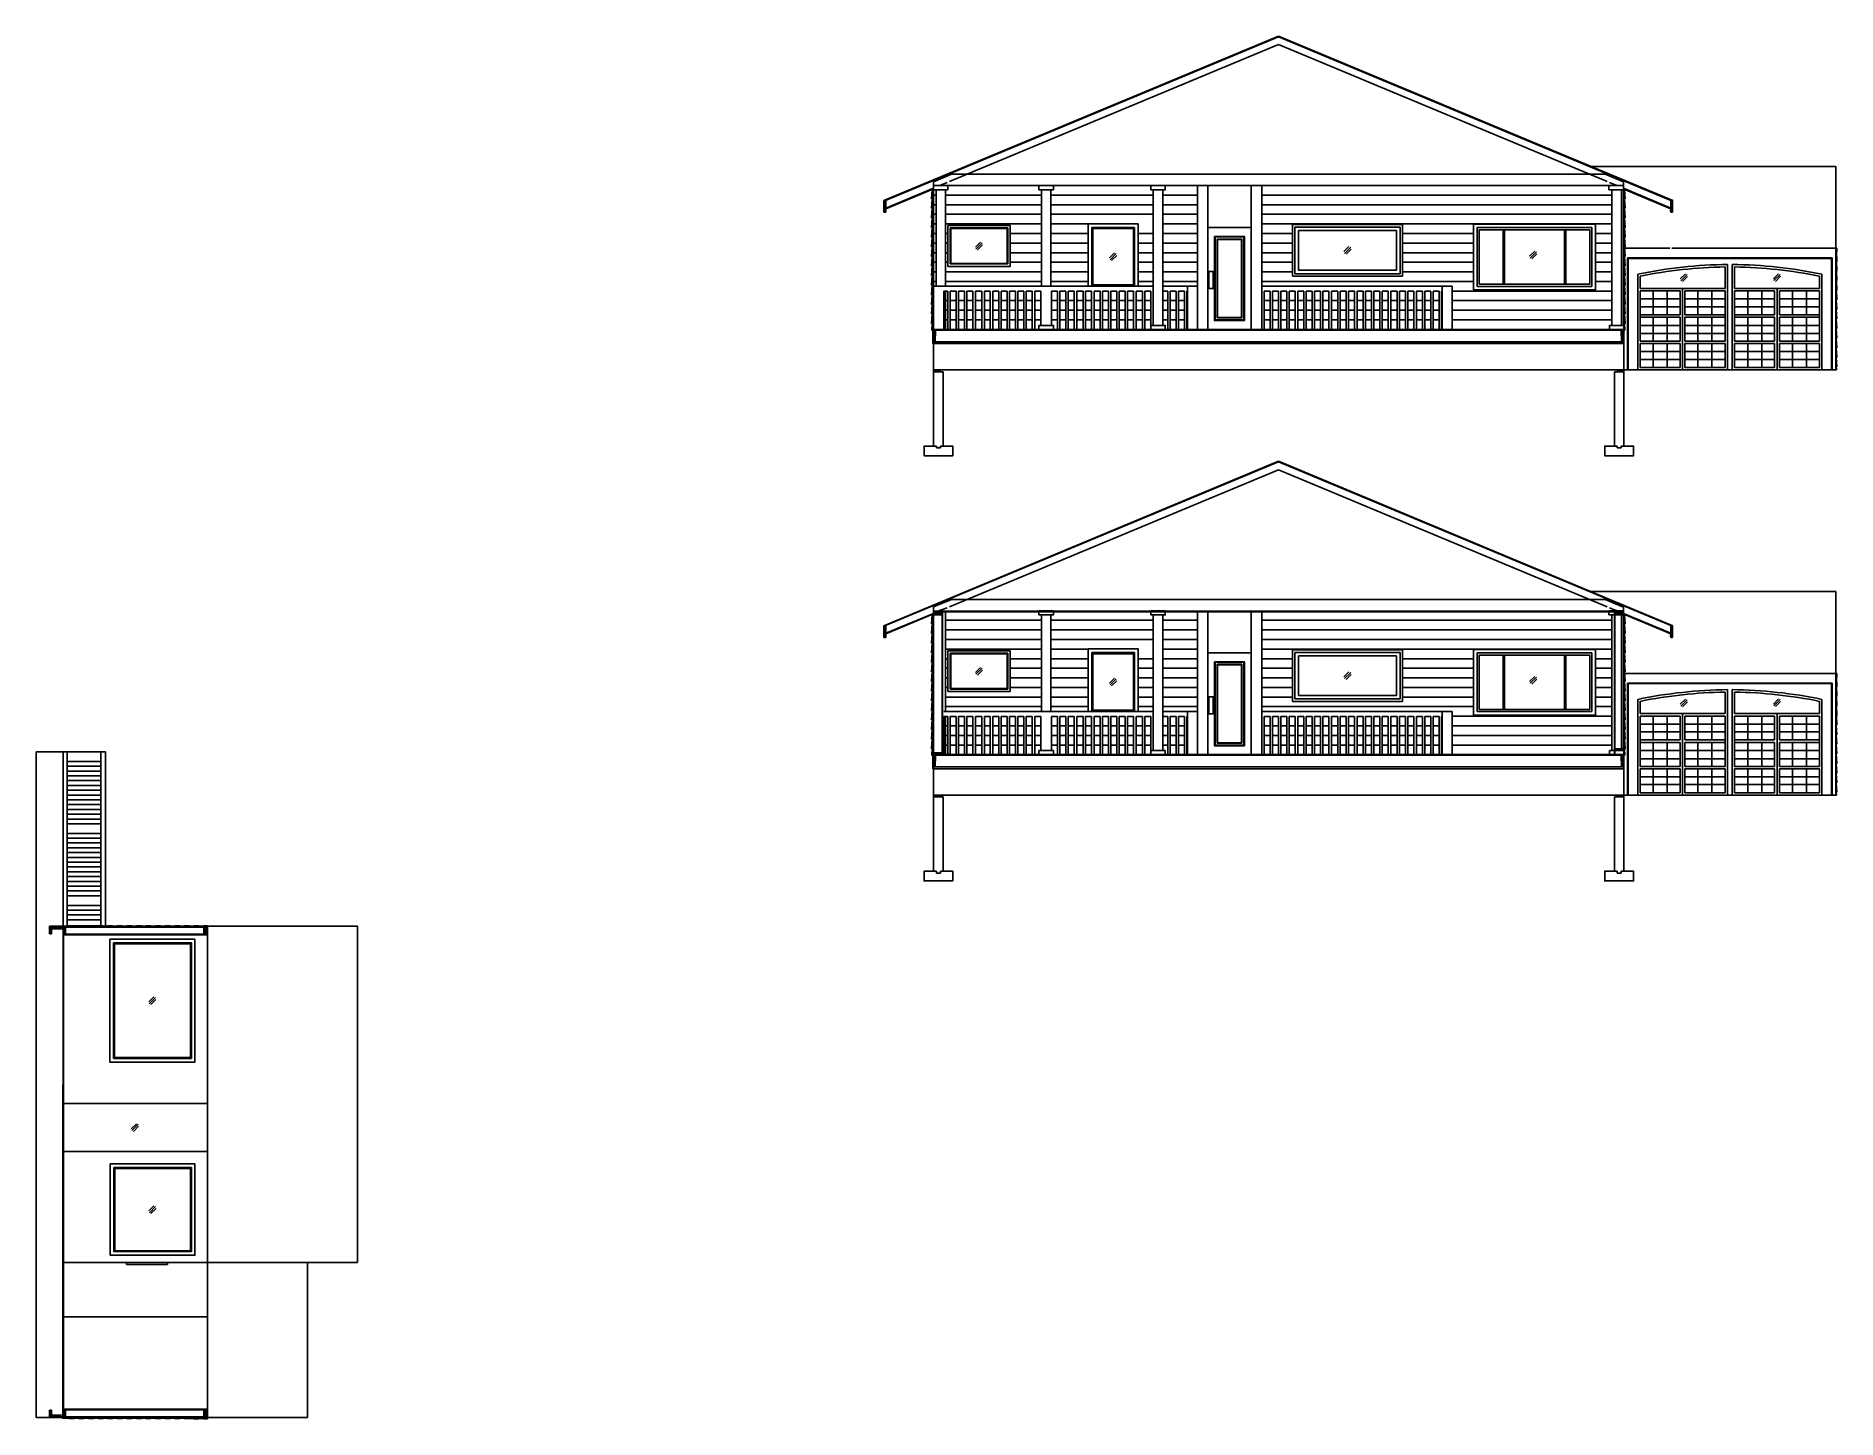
# Model space of a CAD drawing. Header units: inches. Extents: x -6828 to 2813, y -88 to 4822.
# Drawn here: x 575 to 2077, y -88 to 1066 of the extents above; entities that cross this region are included whole.
import ezdxf

# ---------------------------------------------------------------- set-up
doc = ezdxf.new("R2010")
doc.units = ezdxf.units.IN

msp = doc.modelspace()

# ---------------------------------------------------------------- linework, layer by layer
for p, q in [((1611.5, 1065.8), (1282.3, 928.6)), ((1611.5, 1065.2), (1282.5, 928.2)), ((1611.5, 1058.7), (1337.2, 944.5)), ((1611.5, 1065.8), (1940.6, 928.6)), ((1611.5, 1065.2), (1940.4, 928.2)), ((1611.5, 1058.7), (1885.8, 944.5)), ((1338.7, 950.5), (1323.7, 944.2)), ((1338.7, 950.5), (1871.2, 950.5)), ((1884.2, 950.5), (1871.2, 950.5)), ((2076.4, 957.1), (1872.4, 957.1)), ((1884.2, 950.5), (1899.3, 944.2)), ((2076.4, 888.8), (2076.4, 957.1)), ((1323.7, 938.8), (1284, 922.3)), ((1323.2, 938.1), (1284, 921.8)), ((1322.2, 930.1), (1322.6, 937.9)), ((1323.2, 809.3), (1323.2, 938.1)), ((1323.2, 938.1), (1323.7, 938.1)), ((1323.7, 941.1), (1323.7, 944.2)), ((1891.8, 941.1), (1323.7, 941.1)), ((1323.7, 938.1), (1323.7, 941.1)), ((1323.9, 809.3), (1323.9, 937.6)), ((1325.9, 933.1), (1323.9, 933.1)), ((1325.9, 937.6), (1325.9, 857.1)), ((1335.2, 943.6), (1329.1, 941.1)), ((1333.9, 937.6), (1333.9, 857.1)), ((1413.8, 933.1), (1333.9, 933.1)), ((1413.8, 937.6), (1413.8, 857.1)), ((1413.8, 937.5), (1413.9, 937.6)), ((1421.8, 937.5), (1421.6, 937.6)), ((1421.8, 937.6), (1421.8, 857.1)), ((1421.8, 937.6), (1421.8, 937.5)), ((1507.1, 933.1), (1421.8, 933.1)), ((1507.1, 937.6), (1507.1, 824.5)), ((1515.1, 937.6), (1515.1, 824.5)), ((1544, 933.1), (1515.1, 933.1)), ((1544, 941.1), (1544, 821.1)), ((1552.7, 941.1), (1552.7, 821.1)), ((1588.7, 941.1), (1588.7, 821.1)), ((1597.6, 941.1), (1597.6, 821.1)), ((1889.8, 933.1), (1597.6, 933.1)), ((1887.8, 943.6), (1893.9, 941.1)), ((1889.8, 937.6), (1889.8, 824.5)), ((1891.8, 941.1), (1899.3, 941.1)), ((1897.8, 937.6), (1897.8, 824.5)), ((1899.3, 941.1), (1899.3, 944.2)), ((1899.3, 824.5), (1899.3, 941.1)), ((1899.3, 938.8), (1938.9, 922.3)), ((1899.8, 821.1), (1899.8, 938.1)), ((1899.8, 938.1), (1938.9, 921.8)), ((1899.8, 809.3), (1899.8, 938.1)), ((1900.8, 930.1), (1900.3, 937.9)), ((1282.5, 928.2), (1282.3, 928.6)), ((1282.5, 928.2), (1284, 928.1)), ((1282.5, 928.2), (1282.5, 918.9)), ((1282.5, 928.2), (1284, 918.9)), ((1284, 928.1), (1282.5, 918.9)), ((1282.5, 918.9), (1284, 918.9)), ((1284, 928.1), (1284, 918.9)), ((1322.7, 930.1), (1322.2, 930.1)), ((1322.2, 922.1), (1322.7, 930.1)), ((1322.7, 922.1), (1322.2, 922.1)), ((1322.2, 914.1), (1322.7, 922.1)), ((1325.9, 925.1), (1323.9, 925.1)), ((1325.9, 917.1), (1323.9, 917.1)), ((1413.8, 925.1), (1333.9, 925.1)), ((1413.8, 917.1), (1333.9, 917.1)), ((1507.1, 925.1), (1421.8, 925.1)), ((1507.1, 917.1), (1421.8, 917.1)), ((1544, 925.1), (1515.1, 925.1)), ((1544, 917.1), (1515.1, 917.1)), ((1889.8, 925.1), (1597.6, 925.1)), ((1889.8, 917.1), (1597.6, 917.1)), ((1900.3, 930.1), (1900.8, 930.1)), ((1900.8, 922.1), (1900.3, 930.1)), ((1900.3, 922.1), (1900.8, 922.1)), ((1900.8, 914.1), (1900.3, 922.1)), ((1938.1, 920.4), (1939.6, 920.4)), ((1940.4, 928.2), (1938.9, 928.1)), ((1940.4, 928.2), (1938.9, 918.9)), ((1938.9, 928.1), (1938.9, 918.9)), ((1938.9, 928.1), (1940.4, 918.9)), ((1940.4, 918.9), (1938.9, 918.9)), ((1940.4, 928.2), (1940.6, 928.6)), ((1940.4, 928.2), (1940.4, 918.9)), ((1322.7, 914.1), (1322.2, 914.1)), ((1322.2, 906.1), (1322.7, 914.1)), ((1322.7, 906.1), (1322.2, 906.1)), ((1322.2, 898.1), (1322.7, 906.1)), ((1325.9, 909.1), (1323.9, 909.1)), ((1413.8, 909.1), (1333.9, 909.1)), ((1387.7, 907.7), (1335.8, 907.7)), ((1335.8, 905.7), (1335.8, 907.7)), ((1335.8, 905.7), (1335.8, 873.8)), ((1385.7, 905.7), (1337.8, 905.7)), ((1337.8, 905.2), (1337.8, 905.7)), ((1337.8, 905.2), (1337.8, 875.7)), ((1338.3, 905.2), (1338.3, 876.2)), ((1385.2, 905.2), (1385.2, 876.2)), ((1385.7, 875.7), (1385.7, 905.7)), ((1387.7, 875.7), (1387.7, 907.7)), ((1452.8, 909.1), (1421.8, 909.1)), ((1494.5, 909.2), (1452.8, 909.2)), ((1452.8, 906.2), (1452.8, 909.2)), ((1452.8, 906.2), (1452.8, 857.1)), ((1455.8, 906.2), (1455.8, 857.3)), ((1491.5, 906.2), (1455.8, 906.2)), ((1456.8, 905.2), (1456.8, 858.3)), ((1490.5, 905.2), (1490.5, 858.3)), ((1491.5, 857.3), (1491.5, 906.2)), ((1494.5, 857.1), (1494.5, 909.2)), ((1544, 909.1), (1515.1, 909.1)), ((1552.7, 821.1), (1552.7, 906.1)), ((1552.7, 906.1), (1588.7, 906.1)), ((1889.8, 909.1), (1597.6, 909.1)), ((1715, 908.5), (1623.3, 908.5)), ((1623.3, 906.5), (1623.3, 908.5)), ((1623.3, 906.5), (1623.3, 865.5)), ((1713, 906.5), (1625.3, 906.5)), ((1625.3, 903.5), (1625.3, 906.5)), ((1625.3, 903.5), (1625.3, 867.5)), ((1628.3, 903.5), (1628.3, 870.5)), ((1710, 903.5), (1710, 870.5)), ((1713, 867.5), (1713, 906.5)), ((1715, 865.5), (1715, 908.5)), ((1876.1, 909), (1774.2, 909)), ((1774.2, 909), (1774.2, 906)), ((1774.2, 906), (1774.2, 854)), ((1777.2, 904.2), (1777.2, 906)), ((1777.2, 906), (1873.1, 906)), ((1777.2, 904.2), (1777.2, 857)), ((1779, 904.2), (1779, 858.8)), ((1799, 904.2), (1799, 858.8)), ((1800, 858.8), (1800, 904.2)), ((1850.3, 904.2), (1850.3, 858.8)), ((1851.3, 858.8), (1851.3, 904.2)), ((1871.3, 904.2), (1871.3, 858.8)), ((1873.1, 857), (1873.1, 906)), ((1876.1, 906), (1876.1, 909)), ((1876.1, 854), (1876.1, 906)), ((1900.3, 914.1), (1900.8, 914.1)), ((1900.8, 906.1), (1900.3, 914.1)), ((1900.3, 906.1), (1900.8, 906.1)), ((1900.8, 898.1), (1900.3, 906.1)), ((1322.7, 898.1), (1322.2, 898.1)), ((1322.2, 890), (1322.7, 898)), ((1322.2, 882), (1322.7, 890)), ((1322.2, 890), (1322.7, 890)), ((1325.9, 901.1), (1323.9, 901.1)), ((1325.9, 893.1), (1323.9, 893.1)), ((1335.8, 901.1), (1333.9, 901.1)), ((1335.8, 893.1), (1333.9, 893.1)), ((1358.7, 889.6), (1362.9, 893.8)), ((1359.2, 888.1), (1364.3, 893.3)), ((1360.5, 887.4), (1364.7, 891.6)), ((1413.8, 901.1), (1387.7, 901.1)), ((1413.8, 893.1), (1387.7, 893.1)), ((1452.8, 901.1), (1421.8, 901.1)), ((1452.8, 893.1), (1421.8, 893.1)), ((1507.1, 901.1), (1494.5, 901.1)), ((1507.1, 893.1), (1494.5, 893.1)), ((1544, 901.1), (1515.1, 901.1)), ((1544, 893.1), (1515.1, 893.1)), ((1623.3, 901.1), (1597.6, 901.1)), ((1623.3, 893.1), (1597.6, 893.1)), ((1666.2, 886), (1670.4, 890.2)), ((1666.7, 884.5), (1671.8, 889.7)), ((1668, 883.8), (1672.2, 888)), ((1774.2, 901.1), (1715, 901.1)), ((1774.2, 893.1), (1715, 893.1)), ((1889.8, 901.1), (1876.1, 901.1)), ((1889.8, 893.1), (1876.1, 893.1)), ((1899.8, 888.8), (1938.1, 888.8)), ((1900.3, 898.1), (1900.8, 898.1)), ((1900.8, 890), (1900.3, 898)), ((1900.8, 882), (1900.3, 890)), ((1900.8, 890), (1900.3, 890)), ((1939.6, 888.8), (2076.4, 888.8)), ((2076.4, 888.8), (2076.4, 787.3)), ((2076.4, 888.8), (2077.3, 888.8)), ((2077.3, 888.8), (2077.5, 885.8)), ((1322.2, 874), (1322.7, 882)), ((1322.2, 882), (1322.7, 882)), ((1322.7, 874), (1322.2, 874)), ((1322.2, 866), (1322.7, 874)), ((1325.9, 885.1), (1323.9, 885.1)), ((1325.9, 877.1), (1323.9, 877.1)), ((1335.8, 885.1), (1333.9, 885.1)), ((1335.8, 877.1), (1333.9, 877.1)), ((1335.8, 873.8), (1335.8, 873.7)), ((1335.8, 873.7), (1387.2, 873.7)), ((1337.8, 875.7), (1385.7, 875.7)), ((1387.7, 873.7), (1387.2, 873.7)), ((1413.8, 885.1), (1387.7, 885.1)), ((1413.8, 877.1), (1387.7, 877.1)), ((1387.7, 875.7), (1387.7, 873.7)), ((1452.8, 885.1), (1421.8, 885.1)), ((1452.8, 877.1), (1421.8, 877.1)), ((1470.7, 880.7), (1474.9, 884.9)), ((1471.1, 879.2), (1476.3, 884.4)), ((1472.4, 878.5), (1476.6, 882.7)), ((1507.1, 885.1), (1494.5, 885.1)), ((1507.1, 877.1), (1494.5, 877.1)), ((1544, 885.1), (1515.1, 885.1)), ((1544, 877.1), (1515.1, 877.1)), ((1623.3, 885.1), (1597.6, 885.1)), ((1623.3, 877.1), (1597.6, 877.1)), ((1774.2, 885.1), (1715, 885.1)), ((1774.2, 877.1), (1715, 877.1)), ((1821.1, 882.2), (1825.3, 886.4)), ((1821.6, 880.6), (1826.7, 885.8)), ((1822.9, 880), (1827.1, 884.2)), ((1889.8, 885.1), (1876.1, 885.1)), ((1889.8, 877.1), (1876.1, 877.1)), ((1900.8, 874), (1900.3, 882)), ((1900.8, 882), (1900.3, 882)), ((1900.3, 874), (1900.8, 874)), ((1900.8, 866), (1900.3, 874)), ((1902.8, 787.8), (1902.8, 880.8)), ((2073.4, 880.8), (1902.8, 880.8)), ((1903.3, 787.8), (1903.3, 880.3)), ((2072.9, 880.3), (1903.3, 880.3)), ((1984.1, 855.3), (1984.1, 873.3)), ((1986.1, 787.3), (1986.1, 875.3)), ((1990.1, 787.3), (1990.1, 875.3)), ((1992.1, 855.3), (1992.1, 873.3)), ((2072.9, 787.3), (2072.9, 880.3)), ((2073.4, 787.3), (2073.4, 880.8)), ((2076.4, 885.8), (2077.5, 885.8)), ((2076.5, 885.8), (2077, 885.8)), ((2077.5, 877.8), (2077, 885.8)), ((2077, 877.8), (2077.5, 877.8)), ((2077.5, 869.8), (2077, 877.8)), ((1322.7, 866), (1322.2, 866)), ((1322.2, 858), (1322.7, 866)), ((1322.7, 858), (1322.2, 858)), ((1322.2, 850), (1322.7, 858)), ((1325.9, 869.1), (1323.9, 869.1)), ((1325.9, 861.1), (1323.9, 861.1)), ((1323.9, 857.1), (1323.9, 821.1)), ((1332.4, 857.1), (1323.9, 857.1)), ((1332.4, 857.1), (1413.8, 857.1)), ((1413.8, 869.1), (1333.9, 869.1)), ((1413.8, 861.1), (1333.9, 861.1)), ((1385.2, 857.1), (1413.8, 857.1)), ((1413.8, 857.1), (1421.8, 857.1)), ((1452.8, 869.1), (1421.8, 869.1)), ((1452.8, 861.1), (1421.8, 861.1)), ((1421.8, 857.1), (1452.8, 857.1)), ((1421.8, 857.1), (1452.8, 857.1)), ((1452.8, 857.1), (1494.5, 857.1)), ((1455.8, 857.3), (1491.5, 857.3)), ((1507.1, 869.1), (1494.5, 869.1)), ((1507.1, 861.1), (1494.5, 861.1)), ((1494.5, 857.1), (1507.1, 857.1)), ((1494.5, 857.1), (1507.1, 857.1)), ((1544, 869.1), (1515.1, 869.1)), ((1544, 861.1), (1515.1, 861.1)), ((1515.1, 857.1), (1544, 857.1)), ((1515.1, 857.1), (1544, 857.1)), ((1535.6, 857.1), (1535.6, 821.1)), ((1535.6, 857.1), (1535.6, 821.1)), ((1544, 857.1), (1544, 821.1)), ((1544, 857.1), (1544, 821.1)), ((1623.3, 869.1), (1597.6, 869.1)), ((1774.2, 861.1), (1597.6, 861.1)), ((1597.6, 821.1), (1597.6, 857.1)), ((1597.6, 857.1), (1756.5, 857.1)), ((1623.3, 865.5), (1715, 865.5)), ((1625.3, 867.5), (1713, 867.5)), ((1715, 869.1), (1774.2, 869.1)), ((1748, 857.1), (1748, 821.1)), ((1756.5, 857.1), (1756.5, 821.1)), ((1777.2, 857), (1873.1, 857)), ((1876.1, 869.1), (1889.8, 869.1)), ((1889.8, 861.1), (1876.1, 861.1)), ((1900.3, 866), (1900.8, 866)), ((1900.8, 858), (1900.3, 866)), ((1900.3, 858), (1900.8, 858)), ((1900.8, 850), (1900.3, 858)), ((1911.3, 787.3), (1911.3, 867.2)), ((1913.3, 855.3), (1913.3, 865.6)), ((1946.8, 863.2), (1951, 867.4)), ((1946.8, 863.2), (1951, 867.4)), ((1947.2, 861.6), (1952.4, 866.8)), ((1947.2, 861.7), (1952.4, 866.8)), ((1948.5, 861), (1952.7, 865.2)), ((1948.5, 861), (1952.7, 865.2)), ((2024.4, 863.3), (2028.7, 867.5)), ((2024.9, 861.8), (2030.1, 867)), ((2026.2, 861.1), (2030.4, 865.4)), ((2062.9, 855.3), (2062.9, 865.6)), ((2064.9, 787.3), (2064.9, 867.2)), ((2077, 869.8), (2077.5, 869.8)), ((2077.5, 861.8), (2077, 869.8)), ((2077, 861.8), (2077.5, 861.8)), ((2077.5, 853.8), (2077, 861.8)), ((1322.7, 850), (1322.2, 850)), ((1322.2, 842), (1322.7, 850)), ((1322.7, 842), (1322.2, 842)), ((1322.2, 834), (1322.7, 842)), ((1332.4, 852.9), (1332.4, 821.1)), ((1335.7, 852.9), (1332.4, 852.9)), ((1332.4, 845.1), (1335.7, 845.1)), ((1332.4, 845.1), (1335.7, 845.1)), ((1333.9, 852.9), (1333.9, 821.1)), ((1335.7, 821.1), (1335.7, 852.9)), ((1342.7, 852.9), (1337.7, 852.9)), ((1337.7, 852.9), (1337.7, 821.1)), ((1342.7, 852.9), (1337.7, 852.9)), ((1337.7, 852.9), (1337.7, 821.1)), ((1337.7, 845.1), (1342.7, 845.1)), ((1337.7, 845.1), (1342.7, 845.1)), ((1342.7, 821.1), (1342.7, 852.9)), ((1342.7, 821.1), (1342.7, 852.9)), ((1349.7, 852.9), (1344.7, 852.9)), ((1344.7, 852.9), (1344.7, 821.1)), ((1344.7, 845.1), (1349.7, 845.1)), ((1344.7, 845.1), (1349.7, 845.1)), ((1349.7, 821.1), (1349.7, 852.9)), ((1356.7, 852.9), (1351.7, 852.9)), ((1351.7, 852.9), (1351.7, 821.1)), ((1351.7, 845.1), (1356.7, 845.1)), ((1351.7, 845.1), (1356.7, 845.1)), ((1356.7, 821.1), (1356.7, 852.9)), ((1364.1, 852.9), (1358.7, 852.9)), ((1358.7, 852.9), (1358.7, 821.1)), ((1358.7, 845.1), (1364.1, 845.1)), ((1358.7, 845.1), (1364.1, 845.1)), ((1364.1, 821.1), (1364.1, 852.9)), ((1371.2, 852.9), (1366.2, 852.9)), ((1366.2, 852.9), (1366.2, 821.1)), ((1366.2, 845.1), (1371.2, 845.1)), ((1366.2, 845.1), (1371.2, 845.1)), ((1371.2, 821.1), (1371.2, 852.9)), ((1378.2, 852.9), (1373.2, 852.9)), ((1373.2, 852.9), (1373.2, 821.1)), ((1373.2, 845.1), (1378.2, 845.1)), ((1373.2, 845.1), (1378.2, 845.1)), ((1378.2, 821.1), (1378.2, 852.9)), ((1385.2, 852.9), (1380.2, 852.9)), ((1380.2, 852.9), (1380.2, 821.1)), ((1380.2, 845.1), (1385.2, 845.1)), ((1380.2, 845.1), (1385.2, 845.1)), ((1385.2, 821.1), (1385.2, 852.9)), ((1387.2, 852.9), (1392.2, 852.9)), ((1387.2, 852.9), (1387.2, 821.1)), ((1392.2, 852.9), (1387.2, 852.9)), ((1392.2, 852.9), (1387.2, 852.9)), ((1387.2, 852.9), (1387.2, 821.1)), ((1387.2, 852.4), (1387.2, 820.6)), ((1392.2, 845.1), (1387.2, 845.1)), ((1392.2, 845.1), (1387.2, 845.1)), ((1387.2, 845.1), (1392.2, 845.1)), ((1392.2, 852.9), (1392.2, 821.1)), ((1394.2, 852.9), (1399.2, 852.9)), ((1394.2, 821.1), (1394.2, 852.9)), ((1394.2, 852.9), (1399.2, 852.9)), ((1399.2, 845.1), (1394.2, 845.1)), ((1399.2, 845.1), (1394.2, 845.1)), ((1399.2, 852.9), (1399.2, 821.1)), ((1401.2, 852.9), (1406.2, 852.9)), ((1401.2, 821.1), (1401.2, 852.9)), ((1406.2, 845.1), (1401.2, 845.1)), ((1406.2, 845.1), (1401.2, 845.1)), ((1406.2, 852.9), (1406.2, 821.1)), ((1408.2, 852.9), (1413.2, 852.9)), ((1408.2, 852.9), (1413.2, 852.9)), ((1408.2, 821.1), (1408.2, 852.9)), ((1413.2, 845.1), (1408.2, 845.1)), ((1413.2, 845.1), (1408.2, 845.1)), ((1413.2, 852.9), (1413.2, 824.5)), ((1413.2, 845.1), (1413.2, 845.1)), ((1422.2, 852.9), (1427.2, 852.9)), ((1422.2, 824.5), (1422.2, 852.9)), ((1427.2, 845.1), (1422.2, 845.1)), ((1427.2, 845.1), (1422.2, 845.1)), ((1427.2, 852.9), (1427.2, 821.1)), ((1429.2, 852.9), (1434.2, 852.9)), ((1429.2, 821.1), (1429.2, 852.9)), ((1434.2, 845.1), (1429.2, 845.1)), ((1434.2, 845.1), (1429.2, 845.1)), ((1434.2, 852.9), (1434.2, 821.1)), ((1436.2, 852.9), (1441.2, 852.9)), ((1436.2, 821.1), (1436.2, 852.9)), ((1441.2, 845.1), (1436.2, 845.1)), ((1441.2, 845.1), (1436.2, 845.1)), ((1441.2, 852.9), (1441.2, 821.1)), ((1443.3, 852.9), (1448.7, 852.9)), ((1443.3, 821.1), (1443.3, 852.9)), ((1448.7, 845.1), (1443.3, 845.1)), ((1448.7, 845.1), (1443.3, 845.1)), ((1448.7, 852.9), (1448.7, 821.1)), ((1450.7, 852.9), (1455.7, 852.9)), ((1450.7, 821.1), (1450.7, 852.9)), ((1455.7, 845.1), (1450.7, 845.1)), ((1455.7, 845.1), (1450.7, 845.1)), ((1455.7, 852.9), (1455.7, 821.1)), ((1457.7, 852.9), (1462.7, 852.9)), ((1457.7, 821.1), (1457.7, 852.9)), ((1462.7, 845.1), (1457.7, 845.1)), ((1462.7, 845.1), (1457.7, 845.1)), ((1462.7, 852.9), (1462.7, 821.1)), ((1464.7, 852.9), (1469.7, 852.9)), ((1464.7, 821.1), (1464.7, 852.9)), ((1464.7, 852.9), (1469.7, 852.9)), ((1464.7, 821.1), (1464.7, 852.9)), ((1469.7, 845.1), (1464.7, 845.1)), ((1469.7, 845.1), (1464.7, 845.1)), ((1469.7, 852.9), (1469.7, 821.1)), ((1469.7, 852.9), (1469.7, 821.1)), ((1471.7, 852.9), (1476.7, 852.9)), ((1471.7, 821.1), (1471.7, 852.9)), ((1476.7, 845.1), (1471.7, 845.1)), ((1476.7, 845.1), (1471.7, 845.1)), ((1476.7, 852.9), (1476.7, 821.1)), ((1478.7, 852.9), (1483.7, 852.9)), ((1478.7, 821.1), (1478.7, 852.9)), ((1483.7, 845.1), (1478.7, 845.1)), ((1483.7, 845.1), (1478.7, 845.1)), ((1483.7, 852.9), (1483.7, 821.1)), ((1485.7, 852.9), (1490.7, 852.9)), ((1485.7, 821.1), (1485.7, 852.9)), ((1490.7, 845.1), (1485.7, 845.1)), ((1490.7, 845.1), (1485.7, 845.1)), ((1490.7, 852.9), (1490.7, 821.1)), ((1492.8, 852.9), (1498.2, 852.9)), ((1492.8, 821.1), (1492.8, 852.9)), ((1498.2, 845.1), (1492.8, 845.1)), ((1498.2, 845.1), (1492.8, 845.1)), ((1498.2, 852.9), (1498.2, 821.1)), ((1500.2, 852.9), (1505.2, 852.9)), ((1500.2, 821.1), (1500.2, 852.9)), ((1505.2, 845.1), (1500.2, 845.1)), ((1505.2, 845.1), (1500.2, 845.1)), ((1505.2, 852.9), (1505.2, 824.5)), ((1515.1, 852.9), (1519.2, 852.9)), ((1515.1, 852.9), (1519.2, 852.9)), ((1519.2, 845.1), (1515.1, 845.1)), ((1519.2, 845.1), (1515.1, 845.1)), ((1519.2, 852.9), (1519.2, 821.1)), ((1519.2, 852.9), (1519.2, 821.1)), ((1521.2, 852.9), (1526.2, 852.9)), ((1521.2, 821.1), (1521.2, 852.9)), ((1526.2, 845.1), (1521.2, 845.1)), ((1526.2, 845.1), (1521.2, 845.1)), ((1526.2, 852.9), (1526.2, 821.1)), ((1528.2, 852.9), (1533.2, 852.9)), ((1528.2, 852.9), (1528.2, 821.1)), ((1533.2, 845.1), (1528.2, 845.1)), ((1533.2, 845.1), (1528.2, 845.1)), ((1533.2, 852.9), (1533.2, 821.1)), ((1533.2, 852.9), (1533.2, 821.1)), ((1535.2, 821.1), (1535.2, 852.9)), ((1535.2, 852.9), (1535.6, 852.9)), ((1535.6, 845.1), (1535.2, 845.1)), ((1535.6, 845.1), (1535.2, 845.1)), ((1599.6, 852.9), (1604.6, 852.9)), ((1599.6, 852.9), (1599.6, 821.1)), ((1604.6, 845.1), (1599.6, 845.1)), ((1604.6, 845.1), (1599.6, 845.1)), ((1604.6, 852.9), (1604.6, 821.1)), ((1606.6, 821.1), (1606.6, 852.9)), ((1606.6, 852.9), (1611.6, 852.9)), ((1606.6, 852.9), (1611.6, 852.9)), ((1611.6, 845.1), (1606.6, 845.1)), ((1611.6, 845.1), (1606.6, 845.1)), ((1611.6, 852.9), (1611.6, 821.1)), ((1613.6, 821.1), (1613.6, 852.9)), ((1613.6, 852.9), (1618.6, 852.9)), ((1618.6, 845.1), (1613.6, 845.1)), ((1618.6, 845.1), (1613.6, 845.1)), ((1618.6, 852.9), (1618.6, 821.1)), ((1620.6, 852.9), (1625.6, 852.9)), ((1620.6, 821.1), (1620.6, 852.9)), ((1620.6, 852.9), (1625.6, 852.9)), ((1625.6, 845.1), (1620.6, 845.1)), ((1625.6, 845.1), (1620.6, 845.1)), ((1625.6, 852.9), (1625.6, 821.1)), ((1625.6, 845.1), (1625.6, 845.1)), ((1627.6, 821.1), (1627.6, 852.9)), ((1627.6, 852.9), (1632.6, 852.9)), ((1632.6, 845.1), (1627.6, 845.1)), ((1632.6, 845.1), (1627.6, 845.1)), ((1632.6, 852.9), (1632.6, 821.1)), ((1634.6, 821.1), (1634.6, 852.9)), ((1634.6, 852.9), (1639.6, 852.9)), ((1639.6, 845.1), (1634.6, 845.1)), ((1639.6, 845.1), (1634.6, 845.1)), ((1639.6, 852.9), (1639.6, 821.1)), ((1641.6, 821.1), (1641.6, 852.9)), ((1641.6, 852.9), (1646.6, 852.9)), ((1646.6, 845.1), (1641.6, 845.1)), ((1646.6, 845.1), (1641.6, 845.1)), ((1646.6, 852.9), (1646.6, 821.1)), ((1648.6, 821.1), (1648.6, 852.9)), ((1648.6, 852.9), (1653.6, 852.9)), ((1653.6, 845.1), (1648.6, 845.1)), ((1653.6, 845.1), (1648.6, 845.1)), ((1653.6, 852.9), (1653.6, 821.1)), ((1655.8, 852.9), (1661.1, 852.9)), ((1655.8, 821.1), (1655.8, 852.9)), ((1661.1, 845.1), (1655.8, 845.1)), ((1661.1, 845.1), (1655.8, 845.1)), ((1661.1, 852.9), (1661.1, 821.1)), ((1663.1, 852.9), (1668.1, 852.9)), ((1663.1, 821.1), (1663.1, 852.9)), ((1668.1, 845.1), (1663.1, 845.1)), ((1668.1, 845.1), (1663.1, 845.1)), ((1668.1, 852.9), (1668.1, 821.1)), ((1670.1, 852.9), (1675.1, 852.9)), ((1670.1, 821.1), (1670.1, 852.9)), ((1675.1, 845.1), (1670.1, 845.1)), ((1675.1, 845.1), (1670.1, 845.1)), ((1675.1, 852.9), (1675.1, 821.1)), ((1677.1, 852.9), (1682.1, 852.9)), ((1677.1, 821.1), (1677.1, 852.9)), ((1677.1, 852.9), (1682.1, 852.9)), ((1677.1, 821.1), (1677.1, 852.9)), ((1682.1, 845.1), (1677.1, 845.1)), ((1682.1, 845.1), (1677.1, 845.1)), ((1682.1, 852.9), (1682.1, 821.1)), ((1682.1, 852.9), (1682.1, 821.1)), ((1684.1, 852.9), (1689.1, 852.9)), ((1684.1, 821.1), (1684.1, 852.9)), ((1689.1, 845.1), (1684.1, 845.1)), ((1689.1, 845.1), (1684.1, 845.1)), ((1689.1, 852.9), (1689.1, 821.1)), ((1691.1, 852.9), (1696.1, 852.9)), ((1691.1, 821.1), (1691.1, 852.9)), ((1696.1, 845.1), (1691.1, 845.1)), ((1696.1, 845.1), (1691.1, 845.1)), ((1696.1, 852.9), (1696.1, 821.1)), ((1698.1, 852.9), (1703.1, 852.9)), ((1698.1, 821.1), (1698.1, 852.9)), ((1703.1, 845.1), (1698.1, 845.1)), ((1703.1, 845.1), (1698.1, 845.1)), ((1703.1, 852.9), (1703.1, 821.1)), ((1705.3, 852.9), (1710.6, 852.9)), ((1705.3, 821.1), (1705.3, 852.9)), ((1710.6, 845.1), (1705.3, 845.1)), ((1710.6, 845.1), (1705.3, 845.1)), ((1710.6, 852.9), (1710.6, 821.1)), ((1712.6, 852.9), (1717.6, 852.9)), ((1712.6, 821.1), (1712.6, 852.9)), ((1717.6, 845.1), (1712.6, 845.1)), ((1717.6, 845.1), (1712.6, 845.1)), ((1717.6, 852.9), (1717.6, 821.1)), ((1719.6, 852.9), (1724.6, 852.9)), ((1719.6, 821.1), (1719.6, 852.9)), ((1724.6, 845.1), (1719.6, 845.1)), ((1724.6, 845.1), (1719.6, 845.1)), ((1724.6, 852.9), (1724.6, 821.1)), ((1726.6, 852.9), (1731.6, 852.9)), ((1726.6, 821.1), (1726.6, 852.9)), ((1726.6, 852.9), (1731.6, 852.9)), ((1726.6, 821.1), (1726.6, 852.9)), ((1731.6, 845.1), (1726.6, 845.1)), ((1731.6, 845.1), (1726.6, 845.1)), ((1731.6, 852.9), (1731.6, 821.1)), ((1731.6, 852.9), (1731.6, 821.1)), ((1733.6, 852.9), (1738.6, 852.9)), ((1733.6, 821.1), (1733.6, 852.9)), ((1738.6, 845.1), (1733.6, 845.1)), ((1738.6, 845.1), (1733.6, 845.1)), ((1738.6, 852.9), (1738.6, 821.1)), ((1740.6, 852.9), (1745.6, 852.9)), ((1740.6, 852.9), (1740.6, 821.1)), ((1745.6, 845.1), (1740.6, 845.1)), ((1745.6, 845.1), (1740.6, 845.1)), ((1745.6, 852.9), (1745.6, 821.1)), ((1745.6, 852.9), (1745.6, 821.1)), ((1747.6, 821.1), (1747.6, 852.9)), ((1747.6, 852.9), (1748, 852.9)), ((1748, 845.1), (1747.6, 845.1)), ((1748, 845.1), (1747.6, 845.1)), ((1889.8, 853.1), (1756.5, 853.1)), ((1889.8, 845.1), (1756.5, 845.1)), ((1774.2, 845.1), (1756.5, 845.1)), ((1774.2, 854), (1876.1, 854)), ((1900.3, 850), (1900.8, 850)), ((1900.8, 842), (1900.3, 850)), ((1900.3, 842), (1900.8, 842)), ((1900.8, 834), (1900.3, 842)), ((1984.1, 855.3), (1913.3, 855.3)), ((1946.7, 853.3), (1913.3, 853.3)), ((1913.3, 811.3), (1913.3, 853.3)), ((1913.3, 846.6), (1946.7, 846.6)), ((1924.2, 853.3), (1924.2, 833.3)), ((1935.8, 853.3), (1935.8, 833.3)), ((1946.7, 833.3), (1946.7, 853.3)), ((1948.7, 787.3), (1948.7, 855.3)), ((1984.1, 853.3), (1950.7, 853.3)), ((1950.7, 833.3), (1950.7, 853.3)), ((1950.7, 846.6), (1984.1, 846.6)), ((1961.3, 853.3), (1961.3, 833.3)), ((1973, 853.3), (1973, 833.3)), ((1984.1, 811.3), (1984.1, 853.3)), ((1992.1, 855.3), (2062.9, 855.3)), ((1992.1, 853.3), (2025.5, 853.3)), ((1992.1, 811.3), (1992.1, 853.3)), ((2025.5, 846.6), (1992.1, 846.6)), ((2003.2, 853.3), (2003.2, 833.3)), ((2014.8, 853.3), (2014.8, 833.3)), ((2025.5, 833.3), (2025.5, 853.3)), ((2027.5, 787.3), (2027.5, 855.3)), ((2029.5, 853.3), (2062.9, 853.3)), ((2029.5, 833.3), (2029.5, 853.3)), ((2062.9, 846.6), (2029.5, 846.6)), ((2040.4, 853.3), (2040.4, 833.3)), ((2052, 853.3), (2052, 833.3)), ((2062.9, 811.3), (2062.9, 853.3)), ((2076.9, 845.8), (2077.4, 845.8)), ((2077.4, 837.8), (2076.9, 845.8)), ((2077, 853.8), (2077.5, 853.8)), ((2077.4, 845.8), (2077, 853.8)), ((1322.7, 834), (1322.2, 834)), ((1322.2, 826), (1322.7, 834)), ((1332.4, 837.1), (1335.7, 837.1)), ((1332.4, 829.1), (1335.7, 829.1)), ((1337.7, 837.1), (1342.7, 837.1)), ((1337.7, 829.1), (1342.7, 829.1)), ((1344.7, 837.1), (1349.7, 837.1)), ((1344.7, 829.1), (1349.7, 829.1)), ((1351.7, 837.1), (1356.7, 837.1)), ((1351.7, 829.1), (1356.7, 829.1)), ((1358.7, 837.1), (1363.3, 837.1)), ((1358.7, 829.1), (1364.1, 829.1)), ((1363.3, 837.1), (1364.1, 837.1)), ((1366.2, 837.1), (1371.2, 837.1)), ((1366.2, 829.1), (1371.2, 829.1)), ((1373.2, 837.1), (1378.2, 837.1)), ((1373.2, 829.1), (1378.2, 829.1)), ((1380.2, 837.1), (1385.2, 837.1)), ((1380.2, 829.1), (1385.2, 829.1)), ((1392.2, 837.1), (1387.2, 837.1)), ((1387.2, 837.1), (1392.2, 837.1)), ((1392.2, 829.1), (1387.2, 829.1)), ((1387.2, 829.1), (1392.2, 829.1)), ((1399.2, 837.1), (1394.2, 837.1)), ((1399.2, 829.1), (1394.2, 829.1)), ((1406.2, 837.1), (1401.2, 837.1)), ((1406.2, 829.1), (1401.2, 829.1)), ((1413.2, 837.1), (1408.2, 837.1)), ((1413.2, 829.1), (1408.2, 829.1)), ((1413.2, 829.1), (1413.2, 829.1)), ((1427.2, 837.1), (1422.2, 837.1)), ((1427.2, 829.1), (1422.2, 829.1)), ((1434.2, 837.1), (1429.2, 837.1)), ((1434.2, 829.1), (1429.2, 829.1)), ((1441.2, 837.1), (1436.2, 837.1)), ((1441.2, 829.1), (1436.2, 829.1)), ((1448.7, 837.1), (1443.3, 837.1)), ((1448.7, 829.1), (1443.3, 829.1)), ((1455.7, 837.1), (1450.7, 837.1)), ((1455.7, 829.1), (1450.7, 829.1)), ((1462.7, 837.1), (1457.7, 837.1)), ((1462.7, 829.1), (1457.7, 829.1)), ((1469.7, 837.1), (1464.7, 837.1)), ((1469.7, 829.1), (1464.7, 829.1)), ((1476.7, 837.1), (1471.7, 837.1)), ((1476.7, 829.1), (1471.7, 829.1)), ((1483.7, 837.1), (1478.7, 837.1)), ((1483.7, 829.1), (1478.7, 829.1)), ((1490.7, 837.1), (1485.7, 837.1)), ((1490.7, 829.1), (1485.7, 829.1)), ((1493.6, 837.1), (1492.8, 837.1)), ((1498.2, 829.1), (1492.8, 829.1)), ((1498.2, 837.1), (1493.6, 837.1)), ((1505.2, 837.1), (1500.2, 837.1)), ((1505.2, 829.1), (1500.2, 829.1)), ((1519.2, 837.1), (1515.1, 837.1)), ((1519.2, 829.1), (1515.1, 829.1)), ((1526.2, 837.1), (1521.2, 837.1)), ((1526.2, 829.1), (1521.2, 829.1)), ((1533.2, 837.1), (1528.2, 837.1)), ((1533.2, 829.1), (1528.2, 829.1)), ((1535.6, 837.1), (1535.2, 837.1)), ((1535.6, 829.1), (1535.2, 829.1)), ((1604.6, 837.1), (1599.6, 837.1)), ((1604.6, 829.1), (1599.6, 829.1)), ((1611.6, 837.1), (1606.6, 837.1)), ((1611.6, 829.1), (1606.6, 829.1)), ((1618.6, 837.1), (1613.6, 837.1)), ((1618.6, 829.1), (1613.6, 829.1)), ((1625.6, 837.1), (1620.6, 837.1)), ((1625.6, 829.1), (1620.6, 829.1)), ((1625.6, 829.1), (1625.6, 829.1)), ((1632.6, 837.1), (1627.6, 837.1)), ((1632.6, 829.1), (1627.6, 829.1)), ((1639.6, 837.1), (1634.6, 837.1)), ((1639.6, 829.1), (1634.6, 829.1)), ((1646.6, 837.1), (1641.6, 837.1)), ((1646.6, 829.1), (1641.6, 829.1)), ((1653.6, 837.1), (1648.6, 837.1)), ((1653.6, 829.1), (1648.6, 829.1)), ((1661.1, 837.1), (1655.8, 837.1)), ((1661.1, 829.1), (1655.8, 829.1)), ((1668.1, 837.1), (1663.1, 837.1)), ((1668.1, 829.1), (1663.1, 829.1)), ((1675.1, 837.1), (1670.1, 837.1)), ((1675.1, 829.1), (1670.1, 829.1)), ((1682.1, 837.1), (1677.1, 837.1)), ((1682.1, 829.1), (1677.1, 829.1)), ((1689.1, 837.1), (1684.1, 837.1)), ((1689.1, 829.1), (1684.1, 829.1)), ((1696.1, 837.1), (1691.1, 837.1)), ((1696.1, 829.1), (1691.1, 829.1)), ((1703.1, 837.1), (1698.1, 837.1)), ((1703.1, 829.1), (1698.1, 829.1)), ((1706, 837.1), (1705.3, 837.1)), ((1710.6, 829.1), (1705.3, 829.1)), ((1710.6, 837.1), (1706, 837.1)), ((1717.6, 837.1), (1712.6, 837.1)), ((1717.6, 829.1), (1712.6, 829.1)), ((1724.6, 837.1), (1719.6, 837.1)), ((1724.6, 829.1), (1719.6, 829.1)), ((1731.6, 837.1), (1726.6, 837.1)), ((1731.6, 829.1), (1726.6, 829.1)), ((1738.6, 837.1), (1733.6, 837.1)), ((1738.6, 829.1), (1733.6, 829.1)), ((1745.6, 837.1), (1740.6, 837.1)), ((1745.6, 829.1), (1740.6, 829.1)), ((1748, 837.1), (1747.6, 837.1)), ((1748, 829.1), (1747.6, 829.1)), ((1889.8, 837.1), (1756.5, 837.1)), ((1889.8, 829.1), (1756.5, 829.1)), ((1900.3, 834), (1900.8, 834)), ((1900.8, 826), (1900.3, 834)), ((1913.3, 840), (1946.7, 840)), ((1946.7, 833.3), (1913.3, 833.3)), ((1946.7, 831.3), (1913.3, 831.3)), ((1924.2, 831.3), (1924.2, 811.3)), ((1935.8, 831.3), (1935.8, 811.3)), ((1946.7, 811.3), (1946.7, 831.3)), ((1950.7, 840), (1984.1, 840)), ((1984.1, 833.3), (1950.7, 833.3)), ((1984.1, 831.3), (1950.7, 831.3)), ((1950.7, 811.3), (1950.7, 831.3)), ((1961.3, 831.3), (1961.3, 811.3)), ((1973, 831.3), (1973, 811.3)), ((2025.5, 840), (1992.1, 840)), ((1992.1, 833.3), (2025.5, 833.3)), ((1992.1, 831.3), (2025.5, 831.3)), ((2003.2, 831.3), (2003.2, 811.3)), ((2014.8, 831.3), (2014.8, 811.3)), ((2025.5, 811.3), (2025.5, 831.3)), ((2062.9, 840), (2029.5, 840)), ((2029.5, 833.3), (2062.9, 833.3)), ((2029.5, 831.3), (2062.9, 831.3)), ((2029.5, 811.3), (2029.5, 831.3)), ((2040.4, 831.3), (2040.4, 811.3)), ((2052, 831.3), (2052, 811.3)), ((2077.4, 829.8), (2076.9, 837.8)), ((2077.4, 837.8), (2076.9, 837.8)), ((2077.4, 821.8), (2076.9, 829.8)), ((2077.4, 829.8), (2076.9, 829.8)), ((1322.7, 826), (1322.2, 826)), ((1322.3, 820.6), (1322.7, 826)), ((1323.2, 820.6), (1322.3, 820.6)), ((1323.2, 821.1), (1323.2, 820.6)), ((1323.2, 820.6), (1899.8, 820.6)), ((1323.2, 820.6), (1323.2, 810.8)), ((1323.9, 821.1), (1323.9, 822.6)), ((1323.9, 821.1), (1899.8, 821.1)), ((1323.9, 820.6), (1325.4, 820.6)), ((1325.3, 810.8), (1323.9, 820.6)), ((1325.4, 820.6), (1323.9, 810.8)), ((1325.4, 820.6), (1325.3, 810.8)), ((1897.5, 820.6), (1897.7, 810.8)), ((1897.5, 820.6), (1899, 810.8)), ((1897.7, 810.8), (1899, 820.6)), ((1899, 820.6), (1899, 810.8)), ((1899.8, 821.1), (1899.8, 810.8)), ((1899.8, 820.6), (1899.8, 810.8)), ((1899.8, 820.6), (1900.6, 820.6)), ((1900.3, 826), (1900.8, 826)), ((1900.6, 820.6), (1900.3, 826)), ((1913.3, 824.4), (1946.7, 824.4)), ((1913.3, 817.8), (1946.7, 817.8)), ((1946.7, 811.3), (1913.3, 811.3)), ((1950.7, 824.4), (1984.1, 824.4)), ((1950.7, 817.8), (1984.1, 817.8)), ((1984.1, 811.3), (1950.7, 811.3)), ((2025.5, 824.4), (1992.1, 824.4)), ((2025.5, 817.8), (1992.1, 817.8)), ((1992.1, 811.3), (2025.5, 811.3)), ((2062.9, 824.4), (2029.5, 824.4)), ((2062.9, 817.8), (2029.5, 817.8)), ((2029.5, 811.3), (2062.9, 811.3)), ((2076.9, 821.8), (2077.4, 821.8)), ((2077.4, 813.8), (2076.9, 821.8)), ((2076.9, 813.8), (2077.4, 813.8)), ((2077.4, 805.8), (2076.9, 813.8)), ((1323.2, 810.8), (1323.2, 809.3)), ((1323.2, 810.8), (1323.2, 809.3)), ((1323.2, 809.3), (1328.7, 809.3)), ((1323.2, 809.3), (1329.4, 809.3)), ((1323.9, 810.8), (1899.8, 810.8)), ((1323.9, 809.3), (1329.4, 809.3)), ((1323.9, 809.3), (1323.9, 787.3)), ((1899, 809.3), (1329.4, 809.3)), ((1899.8, 809.3), (1893.5, 809.3)), ((1899, 809.3), (1893.5, 809.3)), ((1899.8, 809.3), (1894.3, 809.3)), ((1899.8, 810.8), (1899.8, 809.3)), ((1899.8, 810.8), (1899.8, 809.3)), ((1899.8, 787.3), (1899.8, 809.3)), ((1913.3, 789.3), (1913.3, 809.3)), ((1946.7, 809.3), (1913.3, 809.3)), ((1913.3, 802.8), (1946.7, 802.8)), ((1924.2, 809.3), (1924.2, 789.3)), ((1935.8, 809.3), (1935.8, 789.3)), ((1946.7, 789.3), (1946.7, 809.3)), ((1950.7, 789.3), (1950.7, 809.3)), ((1984.1, 809.3), (1950.7, 809.3)), ((1950.7, 802.8), (1984.1, 802.8)), ((1961.3, 809.3), (1961.3, 789.3)), ((1973, 809.3), (1973, 789.3)), ((1984.1, 789.3), (1984.1, 809.3)), ((1992.1, 809.3), (2025.5, 809.3)), ((1992.1, 789.3), (1992.1, 809.3)), ((2025.5, 802.8), (1992.1, 802.8)), ((2003.2, 809.3), (2003.2, 789.3)), ((2014.8, 809.3), (2014.8, 789.3)), ((2025.5, 789.3), (2025.5, 809.3)), ((2029.5, 809.3), (2062.9, 809.3)), ((2029.5, 789.3), (2029.5, 809.3)), ((2062.9, 802.8), (2029.5, 802.8)), ((2040.4, 809.3), (2040.4, 789.3)), ((2052, 809.3), (2052, 789.3)), ((2062.9, 789.3), (2062.9, 809.3)), ((2076.9, 805.8), (2077.4, 805.8)), ((2077.4, 797.8), (2076.9, 805.8)), ((2076.9, 797.8), (2077.4, 797.8)), ((2077.4, 789.8), (2076.9, 797.8)), ((1329.4, 785.8), (1323.9, 787.3)), ((1329.4, 787.3), (1323.9, 785.8)), ((1323.9, 787.3), (1899.8, 787.3)), ((1323.9, 787.3), (1329.4, 787.3)), ((1323.9, 785.8), (1323.9, 787.3)), ((1323.9, 785.8), (1323.9, 723.8)), ((1331.9, 785.8), (1323.9, 785.8)), ((1329.4, 785.8), (1329.4, 787.3)), ((1331.9, 785.8), (1331.9, 779.8)), ((1891.8, 785.8), (1891.8, 779.8)), ((1891.8, 785.8), (1899.8, 785.8)), ((1894.3, 785.8), (1899.8, 787.3)), ((1894.3, 785.8), (1894.3, 787.3)), ((1894.3, 787.3), (1899.8, 785.8)), ((1899.8, 787.3), (2073.4, 787.3)), ((1899.8, 785.8), (1899.8, 787.3)), ((1899.8, 785.8), (1899.8, 723.8)), ((1986.1, 787.3), (1911.3, 787.3)), ((1913.3, 796.1), (1946.7, 796.1)), ((1946.7, 789.3), (1913.3, 789.3)), ((1950.7, 796.1), (1984.1, 796.1)), ((1984.1, 789.3), (1950.7, 789.3)), ((1990.1, 787.3), (2064.9, 787.3)), ((2025.5, 796.1), (1992.1, 796.1)), ((1992.1, 789.3), (2025.5, 789.3)), ((2062.9, 796.1), (2029.5, 796.1)), ((2029.5, 789.3), (2062.9, 789.3)), ((2073.4, 787.3), (2076.4, 787.3)), ((2076.4, 787.3), (2077, 787.3)), ((2076.9, 789.8), (2077.4, 789.8)), ((2077, 787.3), (2076.9, 789.8)), ((1331.9, 779.8), (1331.9, 723.8)), ((1891.8, 779.8), (1891.8, 723.8)), ((1326.2, 723.8), (1323.9, 723.8)), ((1326.2, 723.8), (1326.2, 722.3)), ((1326.2, 722.3), (1329.7, 722.3)), ((1331.9, 723.8), (1329.7, 723.8)), ((1891.8, 723.8), (1894, 723.8)), ((1897.5, 722.3), (1894, 722.3)), ((1897.5, 723.8), (1899.8, 723.8)), ((1897.5, 723.8), (1897.5, 722.3)), ((1611.5, 711.2), (1282.3, 574)), ((1611.5, 710.6), (1282.5, 573.6)), ((1611.5, 711.2), (1940.6, 574)), ((1611.5, 710.6), (1940.4, 573.6)), ((1611.5, 704.1), (1337.2, 589.8)), ((1611.5, 704.1), (1885.8, 589.8)), ((2076.4, 602.4), (1872.4, 602.4)), ((2076.4, 534.2), (2076.4, 602.4)), ((1338.7, 595.9), (1323.9, 589.7)), ((1323.9, 586), (1323.9, 589.7)), ((1892, 586), (1323.9, 586)), ((1323.9, 584.5), (1330.9, 586)), ((1323.9, 586), (1330.9, 584.5)), ((1335.2, 589), (1327.4, 586)), ((1331.4, 586), (1331.4, 466.5)), ((1338.7, 595.9), (1871.2, 595.9)), ((1544, 586), (1544, 466.5)), ((1552.7, 586), (1552.7, 466.5)), ((1588.7, 586), (1588.7, 466.5)), ((1597.6, 586), (1597.6, 466.5)), ((1884.2, 595.9), (1871.2, 595.9)), ((1884.2, 595.9), (1899.3, 589.6)), ((1887.8, 589), (1893.9, 586.5)), ((1891.8, 586.5), (1899.3, 586.5)), ((1891.8, 583.5), (1891.8, 586.5)), ((1892.3, 585), (1899.3, 586.5)), ((1892.3, 586.5), (1899.3, 585)), ((1892.3, 586.5), (1892.3, 466.5)), ((1899.3, 586.5), (1899.3, 589.6)), ((1899.3, 469.9), (1899.3, 586.5)), ((1282.5, 573.6), (1282.3, 574)), ((1282.5, 573.6), (1284, 573.5)), ((1282.5, 573.6), (1282.5, 564.3)), ((1282.5, 573.6), (1284, 564.3)), ((1284, 573.5), (1282.5, 564.3)), ((1323.9, 584.3), (1284, 567.7)), ((1323.9, 583.8), (1284, 567.1)), ((1284, 573.5), (1284, 564.3)), ((1322.2, 575.5), (1322.6, 583.2)), ((1322.7, 575.5), (1322.2, 575.5)), ((1322.2, 567.5), (1322.7, 575.5)), ((1323.2, 454.7), (1323.2, 583.5)), ((1330.9, 584.5), (1323.9, 584.5)), ((1330.9, 584.5), (1323.9, 583)), ((1330.9, 583), (1323.9, 584.5)), ((1323.9, 454.7), (1323.9, 583)), ((1892, 585.5), (1330.9, 585.5)), ((1330.9, 583), (1330.9, 466.5)), ((1333.9, 585.5), (1333.9, 502.5)), ((1413.8, 578.5), (1333.9, 578.5)), ((1413.8, 583), (1413.8, 502.5)), ((1413.8, 582.9), (1413.9, 583)), ((1421.8, 582.9), (1421.6, 583)), ((1421.8, 583), (1421.8, 502.5)), ((1421.8, 583), (1421.8, 582.9)), ((1507.1, 578.5), (1421.8, 578.5)), ((1507.1, 583), (1507.1, 469.9)), ((1515.1, 583), (1515.1, 469.9)), ((1544, 578.5), (1515.1, 578.5)), ((1889.8, 578.5), (1597.6, 578.5)), ((1889.8, 583), (1889.8, 469.9)), ((1891.8, 583.5), (1891.8, 466.5)), ((1899.3, 585), (1892.3, 585)), ((1899.3, 585), (1892.3, 583.5)), ((1899.3, 583.5), (1892.3, 585)), ((1897.8, 583), (1897.8, 469.9)), ((1899.3, 584.2), (1938.9, 567.7)), ((1899.8, 466.5), (1899.8, 583.5)), ((1899.8, 583.5), (1938.9, 567.1)), ((1899.8, 454.7), (1899.8, 583.5)), ((1900.8, 575.5), (1900.3, 583.2)), ((1900.3, 575.5), (1900.8, 575.5)), ((1900.8, 567.5), (1900.3, 575.5)), ((1940.4, 573.6), (1938.9, 573.5)), ((1940.4, 573.6), (1938.9, 564.3)), ((1938.9, 573.5), (1938.9, 564.3)), ((1938.9, 573.5), (1940.4, 564.3)), ((1940.4, 573.6), (1940.6, 574)), ((1940.4, 573.6), (1940.4, 564.3)), ((1282.5, 564.3), (1284, 564.3)), ((1322.7, 567.5), (1322.2, 567.5)), ((1322.2, 559.5), (1322.7, 567.5)), ((1322.7, 559.5), (1322.2, 559.5)), ((1322.2, 551.5), (1322.7, 559.5)), ((1413.8, 570.5), (1333.9, 570.5)), ((1413.8, 562.5), (1333.9, 562.5)), ((1507.1, 570.5), (1421.8, 570.5)), ((1507.1, 562.5), (1421.8, 562.5)), ((1544, 570.5), (1515.1, 570.5)), ((1544, 562.5), (1515.1, 562.5)), ((1889.8, 570.5), (1597.6, 570.5)), ((1889.8, 562.5), (1597.6, 562.5)), ((1900.3, 567.5), (1900.8, 567.5)), ((1900.8, 559.5), (1900.3, 567.5)), ((1900.3, 559.5), (1900.8, 559.5)), ((1900.8, 551.5), (1900.3, 559.5)), ((1938.1, 565.8), (1939.6, 565.8)), ((1940.4, 564.3), (1938.9, 564.3)), ((1322.7, 551.5), (1322.2, 551.5)), ((1322.2, 543.5), (1322.7, 551.5)), ((1322.7, 543.5), (1322.2, 543.5)), ((1322.2, 535.4), (1322.7, 543.4)), ((1413.8, 554.5), (1333.9, 554.5)), ((1335.8, 546.5), (1333.9, 546.5)), ((1387.7, 553.1), (1335.8, 553.1)), ((1335.8, 551.1), (1335.8, 553.1)), ((1335.8, 551.1), (1335.8, 519.1)), ((1385.7, 551.1), (1337.8, 551.1)), ((1337.8, 550.6), (1337.8, 551.1)), ((1337.8, 550.6), (1337.8, 521)), ((1338.3, 550.6), (1338.3, 521.5)), ((1385.2, 550.6), (1385.2, 521.5)), ((1385.7, 521), (1385.7, 551.1)), ((1387.7, 521), (1387.7, 553.1)), ((1413.8, 546.5), (1387.7, 546.5)), ((1452.8, 554.5), (1421.8, 554.5)), ((1452.8, 546.5), (1421.8, 546.5)), ((1494.5, 554.6), (1452.8, 554.6)), ((1452.8, 551.6), (1452.8, 554.6)), ((1452.8, 551.6), (1452.8, 502.5)), ((1455.8, 551.6), (1455.8, 502.7)), ((1491.5, 551.6), (1455.8, 551.6)), ((1456.8, 550.6), (1456.8, 503.7)), ((1490.5, 550.6), (1490.5, 503.7)), ((1491.5, 502.7), (1491.5, 551.6)), ((1494.5, 502.5), (1494.5, 554.6)), ((1507.1, 546.5), (1494.5, 546.5)), ((1544, 554.5), (1515.1, 554.5)), ((1544, 546.5), (1515.1, 546.5)), ((1552.7, 466.5), (1552.7, 551.5)), ((1552.7, 551.5), (1588.7, 551.5)), ((1889.8, 554.5), (1597.6, 554.5)), ((1623.3, 546.5), (1597.6, 546.5)), ((1715, 553.8), (1623.3, 553.8)), ((1623.3, 551.8), (1623.3, 553.8)), ((1623.3, 551.8), (1623.3, 510.9)), ((1713, 551.8), (1625.3, 551.8)), ((1625.3, 548.8), (1625.3, 551.8)), ((1625.3, 548.8), (1625.3, 512.9)), ((1628.3, 548.8), (1628.3, 515.9)), ((1710, 548.8), (1710, 515.9)), ((1713, 512.9), (1713, 551.8)), ((1715, 510.9), (1715, 553.8)), ((1774.2, 546.5), (1715, 546.5)), ((1876.1, 554.3), (1774.2, 554.3)), ((1774.2, 554.3), (1774.2, 551.3)), ((1774.2, 551.3), (1774.2, 499.4)), ((1777.2, 549.5), (1777.2, 551.3)), ((1777.2, 551.3), (1873.1, 551.3)), ((1777.2, 549.5), (1777.2, 502.4)), ((1779, 549.5), (1779, 504.2)), ((1799, 549.5), (1799, 504.2)), ((1800, 504.2), (1800, 549.5)), ((1850.3, 549.5), (1850.3, 504.2)), ((1851.3, 504.2), (1851.3, 549.5)), ((1871.3, 549.5), (1871.3, 504.2)), ((1873.1, 502.4), (1873.1, 551.3)), ((1876.1, 551.3), (1876.1, 554.3)), ((1876.1, 499.4), (1876.1, 551.3)), ((1889.8, 546.5), (1876.1, 546.5)), ((1900.3, 551.5), (1900.8, 551.5)), ((1900.8, 543.5), (1900.3, 551.5)), ((1900.3, 543.5), (1900.8, 543.5)), ((1900.8, 535.4), (1900.3, 543.4)), ((1322.2, 527.4), (1322.7, 535.4)), ((1322.2, 535.4), (1322.7, 535.4)), ((1322.2, 519.4), (1322.7, 527.4)), ((1322.2, 527.4), (1322.7, 527.4)), ((1335.8, 538.5), (1333.9, 538.5)), ((1335.8, 530.5), (1333.9, 530.5)), ((1358.7, 535), (1362.9, 539.2)), ((1359.2, 533.5), (1364.3, 538.7)), ((1360.5, 532.8), (1364.7, 537)), ((1413.8, 538.5), (1387.7, 538.5)), ((1413.8, 530.5), (1387.7, 530.5)), ((1452.8, 538.5), (1421.8, 538.5)), ((1452.8, 530.5), (1421.8, 530.5)), ((1470.7, 526.1), (1474.9, 530.3)), ((1471.1, 524.6), (1476.3, 529.7)), ((1472.4, 523.9), (1476.6, 528.1)), ((1507.1, 538.5), (1494.5, 538.5)), ((1507.1, 530.5), (1494.5, 530.5)), ((1544, 538.5), (1515.1, 538.5)), ((1544, 530.5), (1515.1, 530.5)), ((1623.3, 538.5), (1597.6, 538.5)), ((1623.3, 530.5), (1597.6, 530.5)), ((1666.2, 531.4), (1670.4, 535.6)), ((1666.7, 529.9), (1671.8, 535)), ((1668, 529.2), (1672.2, 533.4)), ((1774.2, 538.5), (1715, 538.5)), ((1774.2, 530.5), (1715, 530.5)), ((1821.1, 527.5), (1825.3, 531.7)), ((1821.6, 526), (1826.7, 531.2)), ((1822.9, 525.3), (1827.1, 529.5)), ((1889.8, 538.5), (1876.1, 538.5)), ((1889.8, 530.5), (1876.1, 530.5)), ((1899.8, 534.2), (1939.6, 534.2)), ((1900.8, 527.4), (1900.3, 535.4)), ((1900.8, 535.4), (1900.3, 535.4)), ((1900.8, 519.4), (1900.3, 527.4)), ((1900.8, 527.4), (1900.3, 527.4)), ((2073.4, 526.2), (1902.8, 526.2)), ((1902.8, 433.2), (1902.8, 526.2)), ((1939.6, 534.2), (2076.4, 534.2)), ((2073.4, 432.7), (2073.4, 526.2)), ((2076.4, 534.2), (2076.4, 432.7)), ((2076.4, 534.2), (2076.4, 432.7)), ((2076.4, 534.2), (2077.3, 534.2)), ((2076.4, 531.2), (2077.5, 531.2)), ((2076.5, 531.2), (2077, 531.2)), ((2077.5, 523.2), (2077, 531.2)), ((2077.3, 534.2), (2077.5, 531.2)), ((1322.7, 519.4), (1322.2, 519.4)), ((1322.2, 511.4), (1322.7, 519.4)), ((1322.7, 511.4), (1322.2, 511.4)), ((1322.2, 503.4), (1322.7, 511.4)), ((1335.8, 522.5), (1333.9, 522.5)), ((1413.8, 514.5), (1333.9, 514.5)), ((1335.8, 519.1), (1335.8, 519)), ((1335.8, 519), (1387.2, 519)), ((1337.8, 521), (1385.7, 521)), ((1387.7, 519), (1387.2, 519)), ((1413.8, 522.5), (1387.7, 522.5)), ((1387.7, 521), (1387.7, 519)), ((1452.8, 522.5), (1421.8, 522.5)), ((1452.8, 514.5), (1421.8, 514.5)), ((1507.1, 522.5), (1494.5, 522.5)), ((1507.1, 514.5), (1494.5, 514.5)), ((1544, 522.5), (1515.1, 522.5)), ((1544, 514.5), (1515.1, 514.5)), ((1623.3, 522.5), (1597.6, 522.5)), ((1623.3, 514.5), (1597.6, 514.5)), ((1623.3, 510.9), (1715, 510.9)), ((1625.3, 512.9), (1713, 512.9)), ((1774.2, 522.5), (1715, 522.5)), ((1715, 514.5), (1774.2, 514.5)), ((1889.8, 522.5), (1876.1, 522.5)), ((1876.1, 514.5), (1889.8, 514.5)), ((1900.3, 519.4), (1900.8, 519.4)), ((1900.8, 511.4), (1900.3, 519.4)), ((1900.3, 511.4), (1900.8, 511.4)), ((1900.8, 503.4), (1900.3, 511.4)), ((2072.9, 525.7), (1903.3, 525.7)), ((1903.3, 433.2), (1903.3, 525.7)), ((1911.3, 432.7), (1911.3, 512.6)), ((1913.3, 500.7), (1913.3, 511)), ((1946.8, 508.5), (1951, 512.7)), ((1946.8, 508.5), (1951, 512.7)), ((1947.2, 507), (1952.4, 512.2)), ((1947.2, 507), (1952.4, 512.2)), ((1984.1, 500.7), (1984.1, 518.7)), ((1986.1, 432.7), (1986.1, 520.7)), ((1990.1, 432.7), (1990.1, 520.7)), ((1992.1, 500.7), (1992.1, 518.7)), ((2024.4, 508.7), (2028.7, 512.9)), ((2024.9, 507.2), (2030.1, 512.4)), ((2062.9, 500.7), (2062.9, 511)), ((2064.9, 432.7), (2064.9, 512.6)), ((2072.9, 432.7), (2072.9, 525.7)), ((2077, 523.2), (2077.5, 523.2)), ((2077.5, 515.2), (2077, 523.2)), ((2077, 515.2), (2077.5, 515.2)), ((2077.5, 507.2), (2077, 515.2)), ((1322.7, 503.4), (1322.2, 503.4)), ((1322.2, 495.4), (1322.7, 503.4)), ((1323.9, 502.5), (1323.9, 466.5)), ((1332.4, 502.5), (1413.8, 502.5)), ((1332.4, 498.3), (1332.4, 466.5)), ((1335.7, 498.3), (1332.4, 498.3)), ((1413.8, 506.5), (1333.9, 506.5)), ((1333.9, 498.3), (1333.9, 466.5)), ((1335.7, 466.5), (1335.7, 498.3)), ((1342.7, 498.3), (1337.7, 498.3)), ((1337.7, 498.3), (1337.7, 466.5)), ((1342.7, 498.3), (1337.7, 498.3)), ((1337.7, 498.3), (1337.7, 466.5)), ((1342.7, 466.5), (1342.7, 498.3)), ((1342.7, 466.5), (1342.7, 498.3)), ((1349.7, 498.3), (1344.7, 498.3)), ((1344.7, 498.3), (1344.7, 466.5)), ((1349.7, 466.5), (1349.7, 498.3)), ((1356.7, 498.3), (1351.7, 498.3)), ((1351.7, 498.3), (1351.7, 466.5)), ((1356.7, 466.5), (1356.7, 498.3)), ((1364.1, 498.3), (1358.7, 498.3)), ((1358.7, 498.3), (1358.7, 466.5)), ((1364.1, 466.5), (1364.1, 498.3)), ((1371.2, 498.3), (1366.2, 498.3)), ((1366.2, 498.3), (1366.2, 466.5)), ((1371.2, 466.5), (1371.2, 498.3)), ((1378.2, 498.3), (1373.2, 498.3)), ((1373.2, 498.3), (1373.2, 466.5)), ((1378.2, 466.5), (1378.2, 498.3)), ((1385.2, 498.3), (1380.2, 498.3)), ((1380.2, 498.3), (1380.2, 466.5)), ((1385.2, 502.5), (1413.8, 502.5)), ((1385.2, 466.5), (1385.2, 498.3)), ((1387.2, 498.3), (1392.2, 498.3)), ((1387.2, 498.3), (1387.2, 466.5)), ((1392.2, 498.3), (1387.2, 498.3)), ((1392.2, 498.3), (1387.2, 498.3)), ((1387.2, 498.3), (1387.2, 466.5)), ((1387.2, 497.8), (1387.2, 465.9)), ((1392.2, 498.3), (1392.2, 466.5)), ((1394.2, 498.3), (1399.2, 498.3)), ((1394.2, 466.5), (1394.2, 498.3)), ((1394.2, 498.3), (1399.2, 498.3)), ((1399.2, 498.3), (1399.2, 466.5)), ((1401.2, 498.3), (1406.2, 498.3)), ((1401.2, 466.5), (1401.2, 498.3)), ((1406.2, 498.3), (1406.2, 466.5)), ((1408.2, 498.3), (1413.2, 498.3)), ((1408.2, 498.3), (1413.2, 498.3)), ((1408.2, 466.5), (1408.2, 498.3)), ((1413.2, 498.3), (1413.2, 469.9)), ((1413.8, 502.5), (1421.8, 502.5)), ((1452.8, 506.5), (1421.8, 506.5)), ((1421.8, 502.5), (1452.8, 502.5)), ((1421.8, 502.5), (1452.8, 502.5)), ((1422.2, 498.3), (1427.2, 498.3)), ((1422.2, 469.9), (1422.2, 498.3)), ((1427.2, 498.3), (1427.2, 466.5)), ((1429.2, 498.3), (1434.2, 498.3)), ((1429.2, 466.5), (1429.2, 498.3)), ((1434.2, 498.3), (1434.2, 466.5)), ((1436.2, 498.3), (1441.2, 498.3)), ((1436.2, 466.5), (1436.2, 498.3)), ((1441.2, 498.3), (1441.2, 466.5)), ((1443.3, 498.3), (1448.7, 498.3)), ((1443.3, 466.5), (1443.3, 498.3)), ((1448.7, 498.3), (1448.7, 466.5)), ((1450.7, 498.3), (1455.7, 498.3)), ((1450.7, 466.5), (1450.7, 498.3)), ((1452.8, 502.5), (1494.5, 502.5)), ((1455.7, 498.3), (1455.7, 466.5)), ((1455.8, 502.7), (1491.5, 502.7)), ((1457.7, 498.3), (1462.7, 498.3)), ((1457.7, 466.5), (1457.7, 498.3)), ((1462.7, 498.3), (1462.7, 466.5)), ((1464.7, 498.3), (1469.7, 498.3)), ((1464.7, 466.5), (1464.7, 498.3)), ((1464.7, 498.3), (1469.7, 498.3)), ((1464.7, 466.5), (1464.7, 498.3)), ((1469.7, 498.3), (1469.7, 466.5)), ((1469.7, 498.3), (1469.7, 466.5)), ((1471.7, 498.3), (1476.7, 498.3)), ((1471.7, 466.5), (1471.7, 498.3)), ((1476.7, 498.3), (1476.7, 466.5)), ((1478.7, 498.3), (1483.7, 498.3)), ((1478.7, 466.5), (1478.7, 498.3)), ((1483.7, 498.3), (1483.7, 466.5)), ((1485.7, 498.3), (1490.7, 498.3)), ((1485.7, 466.5), (1485.7, 498.3)), ((1490.7, 498.3), (1490.7, 466.5)), ((1492.8, 498.3), (1498.2, 498.3)), ((1492.8, 466.5), (1492.8, 498.3)), ((1507.1, 506.5), (1494.5, 506.5)), ((1494.5, 502.5), (1507.1, 502.5)), ((1494.5, 502.5), (1507.1, 502.5)), ((1498.2, 498.3), (1498.2, 466.5)), ((1500.2, 498.3), (1505.2, 498.3)), ((1500.2, 466.5), (1500.2, 498.3)), ((1505.2, 498.3), (1505.2, 469.9)), ((1544, 506.5), (1515.1, 506.5)), ((1515.1, 502.5), (1544, 502.5)), ((1515.1, 502.5), (1544, 502.5)), ((1515.1, 498.3), (1519.2, 498.3)), ((1515.1, 498.3), (1519.2, 498.3)), ((1519.2, 498.3), (1519.2, 466.5)), ((1519.2, 498.3), (1519.2, 466.5)), ((1521.2, 498.3), (1526.2, 498.3)), ((1521.2, 466.5), (1521.2, 498.3)), ((1526.2, 498.3), (1526.2, 466.5)), ((1528.2, 498.3), (1533.2, 498.3)), ((1528.2, 498.3), (1528.2, 466.5)), ((1533.2, 498.3), (1533.2, 466.5)), ((1533.2, 498.3), (1533.2, 466.5)), ((1535.2, 466.5), (1535.2, 498.3)), ((1535.2, 498.3), (1535.6, 498.3)), ((1535.6, 502.5), (1535.6, 466.5)), ((1535.6, 502.5), (1535.6, 466.5)), ((1544, 502.5), (1544, 466.5)), ((1544, 502.5), (1544, 466.5)), ((1774.2, 506.5), (1597.6, 506.5)), ((1597.6, 466.5), (1597.6, 502.5)), ((1597.6, 502.5), (1756.5, 502.5)), ((1599.6, 498.3), (1604.6, 498.3)), ((1599.6, 498.3), (1599.6, 466.5)), ((1604.6, 498.3), (1604.6, 466.5)), ((1606.6, 498.3), (1611.6, 498.3)), ((1606.6, 466.5), (1606.6, 498.3)), ((1606.6, 498.3), (1611.6, 498.3)), ((1611.6, 498.3), (1611.6, 466.5)), ((1613.6, 498.3), (1618.6, 498.3)), ((1613.6, 466.5), (1613.6, 498.3)), ((1618.6, 498.3), (1618.6, 466.5)), ((1620.6, 498.3), (1625.6, 498.3)), ((1620.6, 498.3), (1625.6, 498.3)), ((1620.6, 466.5), (1620.6, 498.3)), ((1625.6, 498.3), (1625.6, 466.5)), ((1627.6, 498.3), (1632.6, 498.3)), ((1627.6, 466.5), (1627.6, 498.3)), ((1632.6, 498.3), (1632.6, 466.5)), ((1634.6, 498.3), (1639.6, 498.3)), ((1634.6, 466.5), (1634.6, 498.3)), ((1639.6, 498.3), (1639.6, 466.5)), ((1641.6, 498.3), (1646.6, 498.3)), ((1641.6, 466.5), (1641.6, 498.3)), ((1646.6, 498.3), (1646.6, 466.5)), ((1648.6, 498.3), (1653.6, 498.3)), ((1648.6, 466.5), (1648.6, 498.3)), ((1653.6, 498.3), (1653.6, 466.5)), ((1655.8, 498.3), (1661.1, 498.3)), ((1655.8, 466.5), (1655.8, 498.3)), ((1661.1, 498.3), (1661.1, 466.5)), ((1663.1, 498.3), (1668.1, 498.3)), ((1663.1, 466.5), (1663.1, 498.3)), ((1668.1, 498.3), (1668.1, 466.5)), ((1670.1, 498.3), (1675.1, 498.3)), ((1670.1, 466.5), (1670.1, 498.3)), ((1675.1, 498.3), (1675.1, 466.5)), ((1677.1, 498.3), (1682.1, 498.3)), ((1677.1, 466.5), (1677.1, 498.3)), ((1677.1, 498.3), (1682.1, 498.3)), ((1677.1, 466.5), (1677.1, 498.3)), ((1682.1, 498.3), (1682.1, 466.5)), ((1682.1, 498.3), (1682.1, 466.5)), ((1684.1, 498.3), (1689.1, 498.3)), ((1684.1, 466.5), (1684.1, 498.3)), ((1689.1, 498.3), (1689.1, 466.5)), ((1691.1, 498.3), (1696.1, 498.3)), ((1691.1, 466.5), (1691.1, 498.3)), ((1696.1, 498.3), (1696.1, 466.5)), ((1698.1, 498.3), (1703.1, 498.3)), ((1698.1, 466.5), (1698.1, 498.3)), ((1703.1, 498.3), (1703.1, 466.5)), ((1705.3, 498.3), (1710.6, 498.3)), ((1705.3, 466.5), (1705.3, 498.3)), ((1710.6, 498.3), (1710.6, 466.5)), ((1712.6, 498.3), (1717.6, 498.3)), ((1712.6, 466.5), (1712.6, 498.3)), ((1717.6, 498.3), (1717.6, 466.5)), ((1719.6, 498.3), (1724.6, 498.3)), ((1719.6, 466.5), (1719.6, 498.3)), ((1724.6, 498.3), (1724.6, 466.5)), ((1726.6, 498.3), (1731.6, 498.3)), ((1726.6, 466.5), (1726.6, 498.3)), ((1726.6, 498.3), (1731.6, 498.3)), ((1726.6, 466.5), (1726.6, 498.3)), ((1731.6, 498.3), (1731.6, 466.5)), ((1731.6, 498.3), (1731.6, 466.5)), ((1733.6, 498.3), (1738.6, 498.3)), ((1733.6, 466.5), (1733.6, 498.3)), ((1738.6, 498.3), (1738.6, 466.5)), ((1740.6, 498.3), (1745.6, 498.3)), ((1740.6, 498.3), (1740.6, 466.5)), ((1745.6, 498.3), (1745.6, 466.5)), ((1745.6, 498.3), (1745.6, 466.5)), ((1747.6, 466.5), (1747.6, 498.3)), ((1747.6, 498.3), (1748, 498.3)), ((1748, 502.5), (1748, 466.5)), ((1756.5, 502.5), (1756.5, 466.5)), ((1889.8, 498.5), (1756.5, 498.5)), ((1774.2, 499.4), (1876.1, 499.4)), ((1777.2, 502.4), (1873.1, 502.4)), ((1889.8, 506.5), (1876.1, 506.5)), ((1900.3, 503.4), (1900.8, 503.4)), ((1900.8, 495.4), (1900.3, 503.4)), ((1984.1, 500.7), (1913.3, 500.7)), ((1946.7, 498.7), (1913.3, 498.7)), ((1913.3, 456.7), (1913.3, 498.7)), ((1924.2, 498.7), (1924.2, 478.7)), ((1935.8, 498.7), (1935.8, 478.7)), ((1946.7, 478.7), (1946.7, 498.7)), ((1948.5, 506.3), (1952.7, 510.6)), ((1948.5, 506.3), (1952.7, 510.5)), ((1948.7, 432.7), (1948.7, 500.7)), ((1984.1, 498.7), (1950.7, 498.7)), ((1950.7, 478.7), (1950.7, 498.7)), ((1961.3, 498.7), (1961.3, 478.7)), ((1973, 498.7), (1973, 478.7)), ((1984.1, 456.7), (1984.1, 498.7)), ((1992.1, 500.7), (2062.9, 500.7)), ((1992.1, 498.7), (2025.5, 498.7)), ((1992.1, 456.7), (1992.1, 498.7)), ((2003.2, 498.7), (2003.2, 478.7)), ((2014.8, 498.7), (2014.8, 478.7)), ((2025.5, 478.7), (2025.5, 498.7)), ((2026.2, 506.5), (2030.4, 510.7)), ((2027.5, 432.7), (2027.5, 500.7)), ((2029.5, 498.7), (2062.9, 498.7)), ((2029.5, 478.7), (2029.5, 498.7)), ((2040.4, 498.7), (2040.4, 478.7)), ((2052, 498.7), (2052, 478.7)), ((2062.9, 456.7), (2062.9, 498.7)), ((2077, 507.2), (2077.5, 507.2)), ((2077.5, 499.2), (2077, 507.2)), ((2077, 499.2), (2077.5, 499.2)), ((2077.4, 491.2), (2077, 499.2)), ((1322.7, 495.4), (1322.2, 495.4)), ((1322.2, 487.4), (1322.7, 495.4)), ((1322.7, 487.4), (1322.2, 487.4)), ((1322.2, 479.4), (1322.7, 487.4)), ((1332.4, 490.5), (1335.7, 490.5)), ((1332.4, 490.5), (1335.7, 490.5)), ((1332.4, 482.5), (1335.7, 482.5)), ((1337.7, 490.5), (1342.7, 490.5)), ((1337.7, 490.5), (1342.7, 490.5)), ((1337.7, 482.5), (1342.7, 482.5)), ((1344.7, 490.5), (1349.7, 490.5)), ((1344.7, 490.5), (1349.7, 490.5)), ((1344.7, 482.5), (1349.7, 482.5)), ((1351.7, 490.5), (1356.7, 490.5)), ((1351.7, 490.5), (1356.7, 490.5)), ((1351.7, 482.5), (1356.7, 482.5)), ((1358.7, 490.5), (1364.1, 490.5)), ((1358.7, 490.5), (1364.1, 490.5)), ((1358.7, 482.5), (1363.3, 482.5)), ((1363.3, 482.5), (1364.1, 482.5)), ((1366.2, 490.5), (1371.2, 490.5)), ((1366.2, 490.5), (1371.2, 490.5)), ((1366.2, 482.5), (1371.2, 482.5)), ((1373.2, 490.5), (1378.2, 490.5)), ((1373.2, 490.5), (1378.2, 490.5)), ((1373.2, 482.5), (1378.2, 482.5)), ((1380.2, 490.5), (1385.2, 490.5)), ((1380.2, 490.5), (1385.2, 490.5)), ((1380.2, 482.5), (1385.2, 482.5)), ((1392.2, 490.5), (1387.2, 490.5)), ((1392.2, 490.5), (1387.2, 490.5)), ((1387.2, 490.5), (1392.2, 490.5)), ((1392.2, 482.5), (1387.2, 482.5)), ((1387.2, 482.5), (1392.2, 482.5)), ((1399.2, 490.5), (1394.2, 490.5)), ((1399.2, 490.5), (1394.2, 490.5)), ((1399.2, 482.5), (1394.2, 482.5)), ((1406.2, 490.5), (1401.2, 490.5)), ((1406.2, 490.5), (1401.2, 490.5)), ((1406.2, 482.5), (1401.2, 482.5)), ((1413.2, 490.5), (1408.2, 490.5)), ((1413.2, 490.5), (1408.2, 490.5)), ((1413.2, 482.5), (1408.2, 482.5)), ((1413.2, 490.5), (1413.2, 490.5)), ((1427.2, 490.5), (1422.2, 490.5)), ((1427.2, 490.5), (1422.2, 490.5)), ((1427.2, 482.5), (1422.2, 482.5)), ((1434.2, 490.5), (1429.2, 490.5)), ((1434.2, 490.5), (1429.2, 490.5)), ((1434.2, 482.5), (1429.2, 482.5)), ((1441.2, 490.5), (1436.2, 490.5)), ((1441.2, 490.5), (1436.2, 490.5)), ((1441.2, 482.5), (1436.2, 482.5)), ((1448.7, 490.5), (1443.3, 490.5)), ((1448.7, 490.5), (1443.3, 490.5)), ((1448.7, 482.5), (1443.3, 482.5)), ((1455.7, 490.5), (1450.7, 490.5)), ((1455.7, 490.5), (1450.7, 490.5)), ((1455.7, 482.5), (1450.7, 482.5)), ((1462.7, 490.5), (1457.7, 490.5)), ((1462.7, 490.5), (1457.7, 490.5)), ((1462.7, 482.5), (1457.7, 482.5)), ((1469.7, 490.5), (1464.7, 490.5)), ((1469.7, 490.5), (1464.7, 490.5)), ((1469.7, 482.5), (1464.7, 482.5)), ((1476.7, 490.5), (1471.7, 490.5)), ((1476.7, 490.5), (1471.7, 490.5)), ((1476.7, 482.5), (1471.7, 482.5)), ((1483.7, 490.5), (1478.7, 490.5)), ((1483.7, 490.5), (1478.7, 490.5)), ((1483.7, 482.5), (1478.7, 482.5)), ((1490.7, 490.5), (1485.7, 490.5)), ((1490.7, 490.5), (1485.7, 490.5)), ((1490.7, 482.5), (1485.7, 482.5)), ((1498.2, 490.5), (1492.8, 490.5)), ((1498.2, 490.5), (1492.8, 490.5)), ((1493.6, 482.5), (1492.8, 482.5)), ((1498.2, 482.5), (1493.6, 482.5)), ((1505.2, 490.5), (1500.2, 490.5)), ((1505.2, 490.5), (1500.2, 490.5)), ((1505.2, 482.5), (1500.2, 482.5)), ((1519.2, 490.5), (1515.1, 490.5)), ((1519.2, 490.5), (1515.1, 490.5)), ((1519.2, 482.5), (1515.1, 482.5)), ((1526.2, 490.5), (1521.2, 490.5)), ((1526.2, 490.5), (1521.2, 490.5)), ((1526.2, 482.5), (1521.2, 482.5)), ((1533.2, 490.5), (1528.2, 490.5)), ((1533.2, 490.5), (1528.2, 490.5)), ((1533.2, 482.5), (1528.2, 482.5)), ((1535.6, 490.5), (1535.2, 490.5)), ((1535.6, 490.5), (1535.2, 490.5)), ((1535.6, 482.5), (1535.2, 482.5)), ((1604.6, 490.5), (1599.6, 490.5)), ((1604.6, 490.5), (1599.6, 490.5)), ((1604.6, 482.5), (1599.6, 482.5)), ((1611.6, 490.5), (1606.6, 490.5)), ((1611.6, 490.5), (1606.6, 490.5)), ((1611.6, 482.5), (1606.6, 482.5)), ((1618.6, 490.5), (1613.6, 490.5)), ((1618.6, 490.5), (1613.6, 490.5)), ((1618.6, 482.5), (1613.6, 482.5)), ((1625.6, 490.5), (1620.6, 490.5)), ((1625.6, 490.5), (1620.6, 490.5)), ((1625.6, 482.5), (1620.6, 482.5)), ((1625.6, 490.5), (1625.6, 490.5)), ((1632.6, 490.5), (1627.6, 490.5)), ((1632.6, 490.5), (1627.6, 490.5)), ((1632.6, 482.5), (1627.6, 482.5)), ((1639.6, 490.5), (1634.6, 490.5)), ((1639.6, 490.5), (1634.6, 490.5)), ((1639.6, 482.5), (1634.6, 482.5)), ((1646.6, 490.5), (1641.6, 490.5)), ((1646.6, 490.5), (1641.6, 490.5)), ((1646.6, 482.5), (1641.6, 482.5)), ((1653.6, 490.5), (1648.6, 490.5)), ((1653.6, 490.5), (1648.6, 490.5)), ((1653.6, 482.5), (1648.6, 482.5)), ((1661.1, 490.5), (1655.8, 490.5)), ((1661.1, 490.5), (1655.8, 490.5)), ((1661.1, 482.5), (1655.8, 482.5)), ((1668.1, 490.5), (1663.1, 490.5)), ((1668.1, 490.5), (1663.1, 490.5)), ((1668.1, 482.5), (1663.1, 482.5)), ((1675.1, 490.5), (1670.1, 490.5)), ((1675.1, 490.5), (1670.1, 490.5)), ((1675.1, 482.5), (1670.1, 482.5)), ((1682.1, 490.5), (1677.1, 490.5)), ((1682.1, 490.5), (1677.1, 490.5)), ((1682.1, 482.5), (1677.1, 482.5)), ((1689.1, 490.5), (1684.1, 490.5)), ((1689.1, 490.5), (1684.1, 490.5)), ((1689.1, 482.5), (1684.1, 482.5)), ((1696.1, 490.5), (1691.1, 490.5)), ((1696.1, 490.5), (1691.1, 490.5)), ((1696.1, 482.5), (1691.1, 482.5)), ((1703.1, 490.5), (1698.1, 490.5)), ((1703.1, 490.5), (1698.1, 490.5)), ((1703.1, 482.5), (1698.1, 482.5)), ((1710.6, 490.5), (1705.3, 490.5)), ((1710.6, 490.5), (1705.3, 490.5)), ((1706, 482.5), (1705.3, 482.5)), ((1710.6, 482.5), (1706, 482.5)), ((1717.6, 490.5), (1712.6, 490.5)), ((1717.6, 490.5), (1712.6, 490.5)), ((1717.6, 482.5), (1712.6, 482.5)), ((1724.6, 490.5), (1719.6, 490.5)), ((1724.6, 490.5), (1719.6, 490.5)), ((1724.6, 482.5), (1719.6, 482.5)), ((1731.6, 490.5), (1726.6, 490.5)), ((1731.6, 490.5), (1726.6, 490.5)), ((1731.6, 482.5), (1726.6, 482.5)), ((1738.6, 490.5), (1733.6, 490.5)), ((1738.6, 490.5), (1733.6, 490.5)), ((1738.6, 482.5), (1733.6, 482.5)), ((1745.6, 490.5), (1740.6, 490.5)), ((1745.6, 490.5), (1740.6, 490.5)), ((1745.6, 482.5), (1740.6, 482.5)), ((1748, 490.5), (1747.6, 490.5)), ((1748, 490.5), (1747.6, 490.5)), ((1748, 482.5), (1747.6, 482.5)), ((1774.2, 490.5), (1756.5, 490.5)), ((1889.8, 490.5), (1756.5, 490.5)), ((1889.8, 482.5), (1756.5, 482.5)), ((1900.3, 495.4), (1900.8, 495.4)), ((1900.8, 487.4), (1900.3, 495.4)), ((1900.3, 487.4), (1900.8, 487.4)), ((1900.8, 479.4), (1900.3, 487.4)), ((1913.3, 492), (1946.7, 492)), ((1913.3, 485.4), (1946.7, 485.4)), ((1950.7, 492), (1984.1, 492)), ((1950.7, 485.4), (1984.1, 485.4)), ((2025.5, 492), (1992.1, 492)), ((2025.5, 485.4), (1992.1, 485.4)), ((2062.9, 492), (2029.5, 492)), ((2062.9, 485.4), (2029.5, 485.4)), ((2076.9, 491.2), (2077.4, 491.2)), ((2077.4, 483.1), (2076.9, 491.1)), ((2077.4, 475.1), (2076.9, 483.1)), ((2077.4, 483.1), (2076.9, 483.1)), ((575.1, -86.4), (575.1, 468.8)), ((597.1, 468.8), (575.1, 468.8)), ((575.1, 468.8), (597.1, 468.8)), ((597.1, 468.8), (633.1, 468.8)), ((597.1, 468.8), (601.1, 468.8)), ((597.7, 468.8), (597.6, -86.4)), ((601.1, 468.8), (601.1, 323.3)), ((629.1, 468.8), (629.1, 323.9)), ((633.1, 468.8), (633.1, 323.7)), ((1322.7, 479.4), (1322.2, 479.4)), ((1322.2, 471.4), (1322.7, 479.4)), ((1322.7, 471.4), (1322.2, 471.4)), ((1322.3, 466), (1322.7, 471.4)), ((1323.2, 466), (1322.3, 466)), ((1323.2, 466.5), (1323.2, 466)), ((1323.2, 466), (1899.8, 466)), ((1323.2, 466), (1323.2, 456.2)), ((1323.2, 466), (1899.8, 466)), ((1323.9, 466.5), (1323.9, 468)), ((1323.9, 466.5), (1330.9, 468)), ((1330.9, 466.5), (1323.9, 468)), ((1323.9, 468), (1330.9, 468)), ((1323.9, 466.5), (1899.8, 466.5)), ((1330.9, 466.5), (1323.9, 466.5)), ((1323.9, 466.5), (1899.8, 466.5)), ((1323.9, 466), (1325.4, 465.9)), ((1325.3, 456.2), (1323.9, 466)), ((1325.4, 465.9), (1323.9, 456.2)), ((1325.4, 465.9), (1325.3, 456.2)), ((1330.9, 466.5), (1899.8, 466.5)), ((1332.4, 474.5), (1335.7, 474.5)), ((1337.7, 474.5), (1342.7, 474.5)), ((1344.7, 474.5), (1349.7, 474.5)), ((1351.7, 474.5), (1356.7, 474.5)), ((1358.7, 474.5), (1364.1, 474.5)), ((1366.2, 474.5), (1371.2, 474.5)), ((1373.2, 474.5), (1378.2, 474.5)), ((1380.2, 474.5), (1385.2, 474.5)), ((1392.2, 474.5), (1387.2, 474.5)), ((1387.2, 474.5), (1392.2, 474.5)), ((1399.2, 474.5), (1394.2, 474.5)), ((1406.2, 474.5), (1401.2, 474.5)), ((1413.2, 474.5), (1408.2, 474.5)), ((1413.2, 474.5), (1413.2, 474.5)), ((1427.2, 474.5), (1422.2, 474.5)), ((1434.2, 474.5), (1429.2, 474.5)), ((1441.2, 474.5), (1436.2, 474.5)), ((1448.7, 474.5), (1443.3, 474.5)), ((1455.7, 474.5), (1450.7, 474.5)), ((1462.7, 474.5), (1457.7, 474.5)), ((1469.7, 474.5), (1464.7, 474.5)), ((1476.7, 474.5), (1471.7, 474.5)), ((1483.7, 474.5), (1478.7, 474.5)), ((1490.7, 474.5), (1485.7, 474.5)), ((1498.2, 474.5), (1492.8, 474.5)), ((1505.2, 474.5), (1500.2, 474.5)), ((1519.2, 474.5), (1515.1, 474.5)), ((1526.2, 474.5), (1521.2, 474.5)), ((1533.2, 474.5), (1528.2, 474.5)), ((1535.6, 474.5), (1535.2, 474.5)), ((1604.6, 474.5), (1599.6, 474.5)), ((1611.6, 474.5), (1606.6, 474.5)), ((1618.6, 474.5), (1613.6, 474.5)), ((1625.6, 474.5), (1620.6, 474.5)), ((1625.6, 474.5), (1625.6, 474.5)), ((1632.6, 474.5), (1627.6, 474.5)), ((1639.6, 474.5), (1634.6, 474.5)), ((1646.6, 474.5), (1641.6, 474.5)), ((1653.6, 474.5), (1648.6, 474.5)), ((1661.1, 474.5), (1655.8, 474.5)), ((1668.1, 474.5), (1663.1, 474.5)), ((1675.1, 474.5), (1670.1, 474.5)), ((1682.1, 474.5), (1677.1, 474.5)), ((1689.1, 474.5), (1684.1, 474.5)), ((1696.1, 474.5), (1691.1, 474.5)), ((1703.1, 474.5), (1698.1, 474.5)), ((1710.6, 474.5), (1705.3, 474.5)), ((1717.6, 474.5), (1712.6, 474.5)), ((1724.6, 474.5), (1719.6, 474.5)), ((1731.6, 474.5), (1726.6, 474.5)), ((1738.6, 474.5), (1733.6, 474.5)), ((1745.6, 474.5), (1740.6, 474.5)), ((1748, 474.5), (1747.6, 474.5)), ((1889.8, 474.5), (1756.5, 474.5)), ((1892.3, 469.9), (1899.3, 471.4)), ((1899.3, 469.9), (1892.3, 471.4)), ((1892.3, 471.4), (1899.3, 471.4)), ((1897.5, 465.9), (1897.7, 456.2)), ((1897.5, 465.9), (1899, 456.2)), ((1897.7, 456.2), (1899, 466)), ((1899, 466), (1899, 456.2)), ((1899.8, 466.5), (1899.8, 456.2)), ((1899.8, 466), (1899.8, 456.2)), ((1899.8, 466), (1900.6, 466)), ((1900.3, 479.4), (1900.8, 479.4)), ((1900.8, 471.4), (1900.3, 479.4)), ((1900.3, 471.4), (1900.8, 471.4)), ((1900.6, 466), (1900.3, 471.4)), ((1946.7, 478.7), (1913.3, 478.7)), ((1946.7, 476.7), (1913.3, 476.7)), ((1913.3, 469.8), (1946.7, 469.8)), ((1924.2, 476.7), (1924.2, 456.7)), ((1935.8, 476.7), (1935.8, 456.7)), ((1946.7, 456.7), (1946.7, 476.7)), ((1984.1, 478.7), (1950.7, 478.7)), ((1984.1, 476.7), (1950.7, 476.7)), ((1950.7, 456.7), (1950.7, 476.7)), ((1950.7, 469.8), (1984.1, 469.8)), ((1961.3, 476.7), (1961.3, 456.7)), ((1973, 476.7), (1973, 456.7)), ((1992.1, 478.7), (2025.5, 478.7)), ((1992.1, 476.7), (2025.5, 476.7)), ((2025.5, 469.8), (1992.1, 469.8)), ((2003.2, 476.7), (2003.2, 456.7)), ((2014.8, 476.7), (2014.8, 456.7)), ((2025.5, 456.7), (2025.5, 476.7)), ((2029.5, 478.7), (2062.9, 478.7)), ((2029.5, 476.7), (2062.9, 476.7)), ((2029.5, 456.7), (2029.5, 476.7)), ((2062.9, 469.8), (2029.5, 469.8)), ((2040.4, 476.7), (2040.4, 456.7)), ((2052, 476.7), (2052, 456.7)), ((2077.4, 467.1), (2076.9, 475.1)), ((2077.4, 475.1), (2076.9, 475.1)), ((2076.9, 467.1), (2077.4, 467.1)), ((2077.4, 459.1), (2076.9, 467.1)), ((601.1, 460.8), (629.1, 460.8)), ((601.1, 456.8), (629.1, 456.8)), ((601.1, 452.8), (629.1, 452.8)), ((601.1, 452.8), (629.1, 452.8)), ((1323.2, 456.2), (1323.2, 454.7)), ((1323.2, 456.2), (1323.2, 454.7)), ((1323.2, 454.7), (1328.7, 454.7)), ((1323.2, 454.7), (1329.4, 454.7)), ((1323.9, 456.2), (1899.8, 456.2)), ((1323.9, 454.7), (1329.4, 454.7)), ((1323.9, 454.7), (1323.9, 432.7)), ((1899, 454.7), (1329.4, 454.7)), ((1899.8, 454.7), (1893.5, 454.7)), ((1899, 454.7), (1893.5, 454.7)), ((1899.8, 454.7), (1894.3, 454.7)), ((1899.8, 456.2), (1899.8, 454.7)), ((1899.8, 456.2), (1899.8, 454.7)), ((1899.8, 432.7), (1899.8, 454.7)), ((1913.3, 463.1), (1946.7, 463.1)), ((1946.7, 456.7), (1913.3, 456.7)), ((1946.7, 454.7), (1913.3, 454.7)), ((1913.3, 434.7), (1913.3, 454.7)), ((1924.2, 454.7), (1924.2, 434.7)), ((1935.8, 454.7), (1935.8, 434.7)), ((1946.7, 434.7), (1946.7, 454.7)), ((1950.7, 463.1), (1984.1, 463.1)), ((1984.1, 456.7), (1950.7, 456.7)), ((1984.1, 454.7), (1950.7, 454.7)), ((1950.7, 434.7), (1950.7, 454.7)), ((1961.3, 454.7), (1961.3, 434.7)), ((1973, 454.7), (1973, 434.7)), ((1984.1, 434.7), (1984.1, 454.7)), ((2025.5, 463.1), (1992.1, 463.1)), ((1992.1, 456.7), (2025.5, 456.7)), ((1992.1, 454.7), (2025.5, 454.7)), ((1992.1, 434.7), (1992.1, 454.7)), ((2003.2, 454.7), (2003.2, 434.7)), ((2014.8, 454.7), (2014.8, 434.7)), ((2025.5, 434.7), (2025.5, 454.7)), ((2062.9, 463.1), (2029.5, 463.1)), ((2029.5, 456.7), (2062.9, 456.7)), ((2029.5, 454.7), (2062.9, 454.7)), ((2029.5, 434.7), (2029.5, 454.7)), ((2040.4, 454.7), (2040.4, 434.7)), ((2052, 454.7), (2052, 434.7)), ((2062.9, 434.7), (2062.9, 454.7)), ((2076.9, 459.1), (2077.4, 459.1)), ((2077.4, 451.1), (2076.9, 459.1)), ((2076.9, 451.1), (2077.4, 451.1)), ((2077.4, 443.1), (2076.9, 451.1)), ((601.1, 448.8), (629.1, 448.8)), ((601.1, 448.8), (629.1, 448.8)), ((601.1, 444.8), (629.1, 444.8)), ((601.1, 444.8), (629.1, 444.8)), ((601.1, 440.8), (629.1, 440.8)), ((601.1, 440.8), (629.1, 440.8)), ((601.1, 436.8), (629.1, 436.8)), ((601.1, 436.8), (629.1, 436.8)), ((1913.3, 448.1), (1946.7, 448.1)), ((1913.3, 441.5), (1946.7, 441.5)), ((1950.7, 448.1), (1984.1, 448.1)), ((1950.7, 441.5), (1984.1, 441.5)), ((2025.5, 448.1), (1992.1, 448.1)), ((2025.5, 441.5), (1992.1, 441.5)), ((2062.9, 448.1), (2029.5, 448.1)), ((2062.9, 441.5), (2029.5, 441.5)), ((2076.9, 443.1), (2077.4, 443.1)), ((2077.4, 435.1), (2076.9, 443.1)), ((601.1, 432.8), (629.1, 432.8)), ((601.1, 432.8), (629.1, 432.8)), ((601.1, 428.8), (629.1, 428.8)), ((601.1, 428.8), (629.1, 428.8)), ((601.1, 424.8), (629.1, 424.8)), ((601.1, 424.8), (629.1, 424.8)), ((601.1, 420.8), (629.1, 420.8)), ((601.1, 420.8), (629.1, 420.8)), ((1329.4, 431.2), (1323.9, 432.7)), ((1329.4, 432.7), (1323.9, 431.2)), ((1323.9, 432.7), (1899.8, 432.7)), ((1323.9, 432.7), (1329.4, 432.7)), ((1323.9, 431.2), (1323.9, 432.7)), ((1323.9, 431.2), (1323.9, 369.2)), ((1331.9, 431.2), (1323.9, 431.2)), ((1329.4, 431.2), (1329.4, 432.7)), ((1331.9, 431.2), (1331.9, 425.2)), ((1331.9, 425.2), (1331.9, 369.2)), ((1891.8, 431.2), (1891.8, 425.2)), ((1891.8, 431.2), (1899.8, 431.2)), ((1891.8, 425.2), (1891.8, 369.2)), ((1894.3, 431.2), (1899.8, 432.7)), ((1894.3, 431.2), (1894.3, 432.7)), ((1894.3, 432.7), (1899.8, 431.2)), ((1899.8, 432.7), (2073.4, 432.7)), ((1899.8, 431.2), (1899.8, 432.7)), ((1899.8, 431.2), (1899.8, 369.2)), ((1986.1, 432.7), (1911.3, 432.7)), ((1946.7, 434.7), (1913.3, 434.7)), ((1984.1, 434.7), (1950.7, 434.7)), ((1990.1, 432.7), (2064.9, 432.7)), ((1992.1, 434.7), (2025.5, 434.7)), ((2029.5, 434.7), (2062.9, 434.7)), ((2073.4, 432.7), (2076.4, 432.7)), ((2076.4, 432.7), (2077, 432.7)), ((2076.9, 435.1), (2077.4, 435.1)), ((2077, 432.7), (2076.9, 435.1)), ((601.1, 416.8), (629.1, 416.8)), ((601.1, 416.8), (629.1, 416.8)), ((601.1, 412.8), (629.1, 412.8)), ((601.1, 412.8), (629.1, 412.8)), ((601.1, 408.8), (629.1, 408.8)), ((601.1, 408.8), (629.1, 408.8)), ((601.1, 400.8), (629.1, 400.8)), ((601.1, 400.8), (629.1, 400.8)), ((601.1, 396.8), (629.1, 396.8)), ((601.1, 392.8), (629.1, 392.8)), ((601.1, 392.8), (629.1, 392.8)), ((601.1, 388.8), (629.1, 388.8)), ((601.1, 388.8), (629.1, 388.8)), ((601.1, 384.8), (629.1, 384.8)), ((601.1, 384.8), (629.1, 384.8)), ((601.1, 380.8), (629.1, 380.8)), ((601.1, 380.8), (629.1, 380.8)), ((601.1, 376.8), (629.1, 376.8)), ((601.1, 376.8), (629.1, 376.8)), ((601.1, 372.8), (629.1, 372.8)), ((601.1, 372.8), (629.1, 372.8)), ((601.1, 368.8), (629.1, 368.8)), ((601.1, 368.8), (629.1, 368.8)), ((601.1, 364.8), (629.1, 364.8)), ((601.1, 364.8), (629.1, 364.8)), ((601.1, 360.8), (629.1, 360.8)), ((601.1, 360.8), (629.1, 360.8)), ((1326.2, 369.2), (1323.9, 369.2)), ((1326.2, 369.2), (1326.2, 367.7)), ((1326.2, 367.7), (1329.7, 367.7)), ((1331.9, 369.2), (1329.7, 369.2)), ((1891.8, 369.2), (1894, 369.2)), ((1897.5, 367.7), (1894, 367.7)), ((1897.5, 369.2), (1899.8, 369.2)), ((1897.5, 369.2), (1897.5, 367.7)), ((601.1, 356.8), (629.1, 356.8)), ((601.1, 356.8), (629.1, 356.8)), ((601.1, 352.8), (629.1, 352.8)), ((601.1, 352.8), (629.1, 352.8)), ((601.1, 348.8), (629.1, 348.8)), ((601.1, 348.8), (629.1, 348.8)), ((601.1, 340.8), (629.1, 340.8)), ((601.1, 340.8), (629.1, 340.8)), ((601.1, 336.8), (629.1, 336.8)), ((601.1, 332.8), (629.1, 332.8)), ((601.1, 332.8), (629.1, 332.8)), ((586.4, 323.3), (715.1, 323.3)), ((587.9, 323.3), (586.4, 323.3)), ((586.4, 323.3), (586.4, 317.8)), ((586.4, 323.3), (586.4, 317.1)), ((587.9, 323.3), (586.4, 323.3)), ((586.4, 322.6), (715.1, 322.6)), ((586.4, 317.1), (587.9, 322.6)), ((587.9, 317.1), (586.4, 322.6)), ((586.4, 317.1), (587.9, 317.1)), ((587.9, 321.2), (587.9, 323.3)), ((598.1, 323.3), (587.9, 323.3)), ((597.6, 323.3), (587.9, 323.3)), ((587.9, 321.2), (597.6, 322.6)), ((597.6, 321.1), (587.9, 322.6)), ((597.6, 321.1), (587.9, 321.2)), ((587.9, 321.2), (587.9, 317)), ((597.6, 323.1), (597.6, 323.9)), ((718.1, 323.3), (597.6, 323.3)), ((597.6, 322.6), (597.6, 323.3)), ((598.1, 323.3), (715.1, 323.3)), ((598.1, 316.3), (598.1, 323.3)), ((598.1, 322.6), (715.1, 322.6)), ((599.6, 316.8), (598.1, 322.6)), ((599.6, 322.6), (598.1, 316.8)), ((718.1, 316.8), (598.1, 316.8)), ((598.1, 316.3), (718.1, 316.3)), ((598.1, -79.4), (598.1, 316.3)), ((599.6, 322.6), (599.6, 316.8)), ((601.1, 328.8), (629.1, 328.8)), ((601.1, 323.7), (603.1, 323.6)), ((603.1, 323.6), (603.1, 324.1)), ((603.1, 324.1), (611.1, 323.6)), ((611.1, 323.6), (611.1, 324.1)), ((611.1, 324.1), (619.1, 323.6)), ((619.1, 323.6), (619.1, 324.1)), ((619.1, 324.1), (627.1, 323.6)), ((627.1, 323.6), (627.1, 324.1)), ((627.1, 324.1), (635.1, 323.5)), ((629.1, 323.3), (629.1, 323.3)), ((633.1, 323.3), (633.1, 323.3)), ((635.1, 323.5), (635.1, 324)), ((635.1, 324), (643.1, 323.5)), ((643.1, 323.5), (643.1, 324)), ((643.1, 324), (651.1, 323.5)), ((651.1, 323.5), (651.1, 324)), ((651.1, 324), (659.1, 323.5)), ((659.1, 324), (667.1, 323.5)), ((659.1, 324), (659.1, 323.5)), ((667.1, 324), (675.1, 323.5)), ((667.1, 324), (667.1, 323.5)), ((675.1, 323.5), (675.1, 324)), ((675.1, 324), (683.1, 323.5)), ((683.1, 323.5), (683.1, 324)), ((683.1, 324), (691.1, 323.5)), ((691.1, 323.5), (691.1, 324)), ((691.1, 324), (699.1, 323.5)), ((699.1, 323.5), (699.1, 324)), ((699.1, 324), (707.1, 323.5)), ((707.1, 323.5), (707.1, 324)), ((707.1, 324), (715.1, 323.5)), ((715.1, 322.8), (715.1, 324)), ((718.1, 323.8), (715.1, 324)), ((715.1, 322.8), (718.1, 322.8)), ((716.6, 322.8), (715.1, 316.8)), ((715.1, 322.8), (716.6, 316.8)), ((716.6, 316.8), (716.6, 322.8)), ((718.1, 322.8), (716.6, 316.8)), ((718.1, 316.8), (716.6, 322.8)), ((718.1, 322.8), (718.1, 323.8)), ((718.1, 323.3), (718.1, -86.4)), ((843.4, 323.3), (718.1, 323.3)), ((718.1, 322.8), (718.1, 323.3)), ((718.1, 315.3), (718.1, 322.8)), ((843.4, 42.9), (843.4, 323.3)), ((636.8, 310.3), (636.8, 210.1)), ((707.7, 312.5), (707.7, 210.1)), ((669.2, 260.2), (673.4, 264.4)), ((669.6, 258.7), (674.8, 263.8)), ((670.9, 258), (675.1, 262.2)), ((718.1, 175.5), (598.1, 175.5)), ((654.6, 154.5), (658.8, 158.7)), ((655, 153), (660.2, 158.2)), ((656.3, 152.3), (660.5, 156.5)), ((718.1, 135.6), (598.1, 135.6)), ((637.1, 125.1), (637.1, 49)), ((707.7, 125.1), (707.7, 49)), ((669.2, 85.9), (673.4, 90.1)), ((669.7, 84.4), (674.9, 89.6)), ((671, 83.7), (675.2, 87.9)), ((718.1, 42.9), (598.1, 42.9)), ((650.7, 42.9), (650.7, 41.3)), ((684.8, 41.3), (650.7, 41.3)), ((684.8, 42.9), (684.8, 41.3)), ((718.1, 42.9), (843.4, 42.9)), ((801.6, -86.4), (801.6, 42.9)), ((718.1, -2.4), (598.1, -2.4)), ((575.1, -86.4), (718.1, -86.4)), ((586.4, -80.2), (587.9, -85.7)), ((586.4, -80.2), (587.9, -80.2)), ((587.9, -80.2), (586.4, -85.7)), ((586.4, -86.4), (586.4, -80.2)), ((586.4, -86.4), (586.4, -80.9)), ((586.4, -85.7), (715.1, -85.7)), ((586.4, -86.4), (715.1, -86.4)), ((587.9, -86.4), (586.4, -86.4)), ((587.9, -86.4), (586.4, -86.4)), ((587.9, -80.2), (587.9, -84.3)), ((597.6, -84.2), (587.9, -84.3)), ((597.6, -84.2), (587.9, -85.7)), ((587.9, -84.3), (587.9, -86.4)), ((587.9, -84.3), (597.6, -85.7)), ((598.1, -86.4), (587.9, -86.4)), ((597.6, -86.4), (587.9, -86.4)), ((597.6, -85.7), (597.6, -86.4)), ((597.6, -86.4), (597.6, -87.3)), ((597.6, -87.3), (603.1, -86.9)), ((598.1, -79.4), (718.1, -79.4)), ((598.1, -79.4), (598.1, -86.4)), ((718.1, -79.9), (598.1, -79.9)), ((599.6, -79.9), (598.1, -85.7)), ((599.6, -85.7), (598.1, -79.9)), ((598.1, -85.7), (715.1, -85.7)), ((598.1, -86.4), (715.1, -86.4)), ((599.6, -85.7), (599.6, -79.9)), ((603.1, -86.9), (603.1, -87.4)), ((603.1, -87.4), (611.1, -87)), ((611.1, -87), (611.1, -87.5)), ((611.1, -87.5), (619.1, -87)), ((619.1, -87), (619.1, -87.5)), ((619.1, -87.5), (627.1, -87)), ((627.1, -87), (627.1, -87.5)), ((627.1, -87.5), (635.1, -87)), ((635.1, -87), (635.1, -87.5)), ((635.1, -87.5), (643.1, -87)), ((643.1, -87), (643.1, -87.5)), ((643.1, -87.5), (651.1, -87)), ((651.1, -87), (651.1, -87.5)), ((651.1, -87.5), (659.1, -87)), ((659.1, -87.5), (667.1, -87)), ((659.1, -87.5), (659.1, -87)), ((667.1, -87.5), (675.1, -87)), ((667.1, -87.5), (667.1, -87)), ((675.1, -87), (675.1, -87.5)), ((675.1, -87.5), (683.1, -87)), ((683.1, -87), (683.1, -87.5)), ((683.1, -87.5), (691.1, -87)), ((691.1, -87), (691.1, -87.5)), ((691.1, -87.5), (699.1, -87)), ((699.1, -87), (699.1, -87.5)), ((699.1, -87.5), (707.1, -87.1)), ((707.1, -87.1), (707.1, -87.6)), ((707.1, -87.6), (715.1, -87.1)), ((716.6, -85.9), (715.1, -79.9)), ((715.1, -85.9), (716.6, -79.9)), ((715.1, -85.9), (718.1, -85.9)), ((715.1, -85.9), (715.1, -86.4)), ((715.1, -86.4), (715.1, -87.6)), ((715.1, -86.6), (715.1, -87.1)), ((718.1, -87.4), (715.1, -87.6)), ((716.6, -79.9), (716.6, -85.9)), ((718.1, -85.9), (716.6, -79.9)), ((718.1, -79.9), (716.6, -85.9)), ((718.1, -78.4), (718.1, -85.9)), ((718.1, -85.9), (718.1, -86.4)), ((718.1, -86.4), (801.6, -86.4)), ((718.1, -86.4), (718.1, -87.4))]:
    msp.add_line(p, q)
for points in [[(1323.7, 937.6), (1335.7, 937.6), (1335.7, 941.1), (1323.7, 941.1)], [(1411.8, 937.6), (1423.8, 937.6), (1423.8, 941.1), (1411.8, 941.1)], [(1505.1, 937.6), (1517.1, 937.6), (1517.1, 941.1), (1505.1, 941.1)], [(1887.3, 937.6), (1899.3, 937.6), (1899.3, 941.1), (1887.3, 941.1)], [(1338.3, 905.2), (1385.2, 905.2), (1385.2, 876.2), (1338.3, 876.2)], [(1456.8, 905.2), (1490.5, 905.2), (1490.5, 858.3), (1456.8, 858.3)], [(1628.3, 903.5), (1710, 903.5), (1710, 870.5), (1628.3, 870.5)], [(1779, 858.8), (1871.3, 858.8), (1871.3, 904.2), (1779, 904.2)], [(1558.2, 898.7), (1583.2, 898.7), (1583.2, 828.5), (1558.2, 828.5)], [(1558.2, 898.7), (1583.2, 898.7), (1583.2, 828.5), (1558.2, 828.5)], [(1558.7, 898.2), (1582.7, 898.2), (1582.7, 829), (1558.7, 829)], [(1560.5, 896.4), (1581, 896.4), (1581, 830.7), (1560.5, 830.7)], [(1560.7, 896.2), (1580.7, 896.2), (1580.7, 831), (1560.7, 831)], [(1553.6, 869.3), (1557.1, 869.3), (1557.1, 855.2), (1553.6, 855.2)], [(1411.8, 821.1), (1423.8, 821.1), (1423.8, 824.5), (1411.8, 824.5)], [(1505.1, 821.1), (1517.1, 821.1), (1517.1, 824.5), (1505.1, 824.5)], [(1887.8, 821.1), (1899.8, 821.1), (1899.8, 824.5), (1887.8, 824.5)], [(1330.9, 586), (1323.9, 586), (1323.9, 583), (1330.9, 583)], [(1411.8, 583), (1423.8, 583), (1423.8, 586.5), (1411.8, 586.5)], [(1505.1, 583), (1517.1, 583), (1517.1, 586.5), (1505.1, 586.5)], [(1887.3, 583), (1899.3, 583), (1899.3, 586.5), (1887.3, 586.5)], [(1899.3, 586.5), (1892.3, 586.5), (1892.3, 583.5), (1899.3, 583.5)], [(1338.3, 550.6), (1385.2, 550.6), (1385.2, 521.5), (1338.3, 521.5)], [(1456.8, 550.6), (1490.5, 550.6), (1490.5, 503.7), (1456.8, 503.7)], [(1558.2, 544), (1583.2, 544), (1583.2, 473.9), (1558.2, 473.9)], [(1558.2, 544), (1583.2, 544), (1583.2, 473.9), (1558.2, 473.9)], [(1558.7, 543.5), (1582.7, 543.5), (1582.7, 474.4), (1558.7, 474.4)], [(1560.5, 541.8), (1581, 541.8), (1581, 476.1), (1560.5, 476.1)], [(1560.7, 541.5), (1580.7, 541.5), (1580.7, 476.4), (1560.7, 476.4)], [(1628.3, 548.8), (1710, 548.8), (1710, 515.9), (1628.3, 515.9)], [(1779, 504.2), (1871.3, 504.2), (1871.3, 549.5), (1779, 549.5)], [(1553.6, 514.7), (1557.1, 514.7), (1557.1, 500.6), (1553.6, 500.6)], [(1411.8, 466.5), (1423.8, 466.5), (1423.8, 469.9), (1411.8, 469.9)], [(1505.1, 466.5), (1517.1, 466.5), (1517.1, 469.9), (1505.1, 469.9)], [(1887.8, 466.5), (1899.8, 466.5), (1899.8, 469.9), (1887.8, 469.9)], [(715.1, 322.8), (715.1, 316.8), (718.1, 316.8), (718.1, 322.8)], [(707.7, 312.5), (636.8, 312.5), (636.8, 210.1), (707.7, 210.1)], [(704.7, 309.5), (639.8, 309.5), (639.8, 213.1), (704.7, 213.1)], [(704, 308.7), (640.5, 308.7), (640.5, 213.9), (704, 213.9)], [(707.7, 125.1), (637.1, 125.1), (637.1, 49), (707.7, 49)], [(704.7, 122.1), (640.1, 122.1), (640.1, 52), (704.7, 52)], [(704, 121.3), (640.8, 121.3), (640.8, 52.7), (704, 52.7)], [(715.1, -85.9), (715.1, -79.9), (718.1, -79.9), (718.1, -85.9)]]:
    msp.add_lwpolyline(points, close=True)
for points in [[(1329.7, 723.8), (1339.9, 723.8), (1339.9, 715.8), (1315.9, 715.8), (1315.9, 723.8), (1326.2, 723.8)], [(1326.2, 722.3), (1326.2, 723.8)], [(1329.7, 723.8), (1329.7, 722.3)], [(1894, 723.8), (1883.8, 723.8), (1883.8, 715.8), (1907.8, 715.8), (1907.8, 723.8), (1897.5, 723.8)], [(1894, 723.8), (1894, 722.3)], [(1897.5, 722.3), (1897.5, 723.8)], [(1329.7, 369.2), (1339.9, 369.2), (1339.9, 361.2), (1315.9, 361.2), (1315.9, 369.2), (1326.2, 369.2)], [(1326.2, 367.7), (1326.2, 369.2)], [(1329.7, 369.2), (1329.7, 367.7)], [(1894, 369.2), (1883.8, 369.2), (1883.8, 361.2), (1907.8, 361.2), (1907.8, 369.2), (1897.5, 369.2)], [(1894, 369.2), (1894, 367.7)], [(1897.5, 367.7), (1897.5, 369.2)]]:
    msp.add_lwpolyline(points)
for centre, radius, start, end in [((1990.6, 484.6), 390.7, 90.6617, 101.7135), ((1990.6, 484.6), 388.7, 90.96, 101.4736), ((1990.6, 484.6), 388.7, 90.6617, 90.6652), ((1985.6, 484.6), 390.7, 78.2865, 89.3383), ((1985.6, 484.6), 388.7, 78.5264, 89.04), ((1990.6, 130), 390.7, 90.6617, 101.7135), ((1990.6, 130), 388.7, 90.96, 101.4736), ((1990.6, 130), 388.7, 90.6617, 90.6652), ((1985.6, 130), 390.7, 78.2865, 89.3383), ((1985.6, 130), 388.7, 78.5264, 89.04)]:
    msp.add_arc(centre, radius, start, end)

doc.saveas('drawing.dxf')
